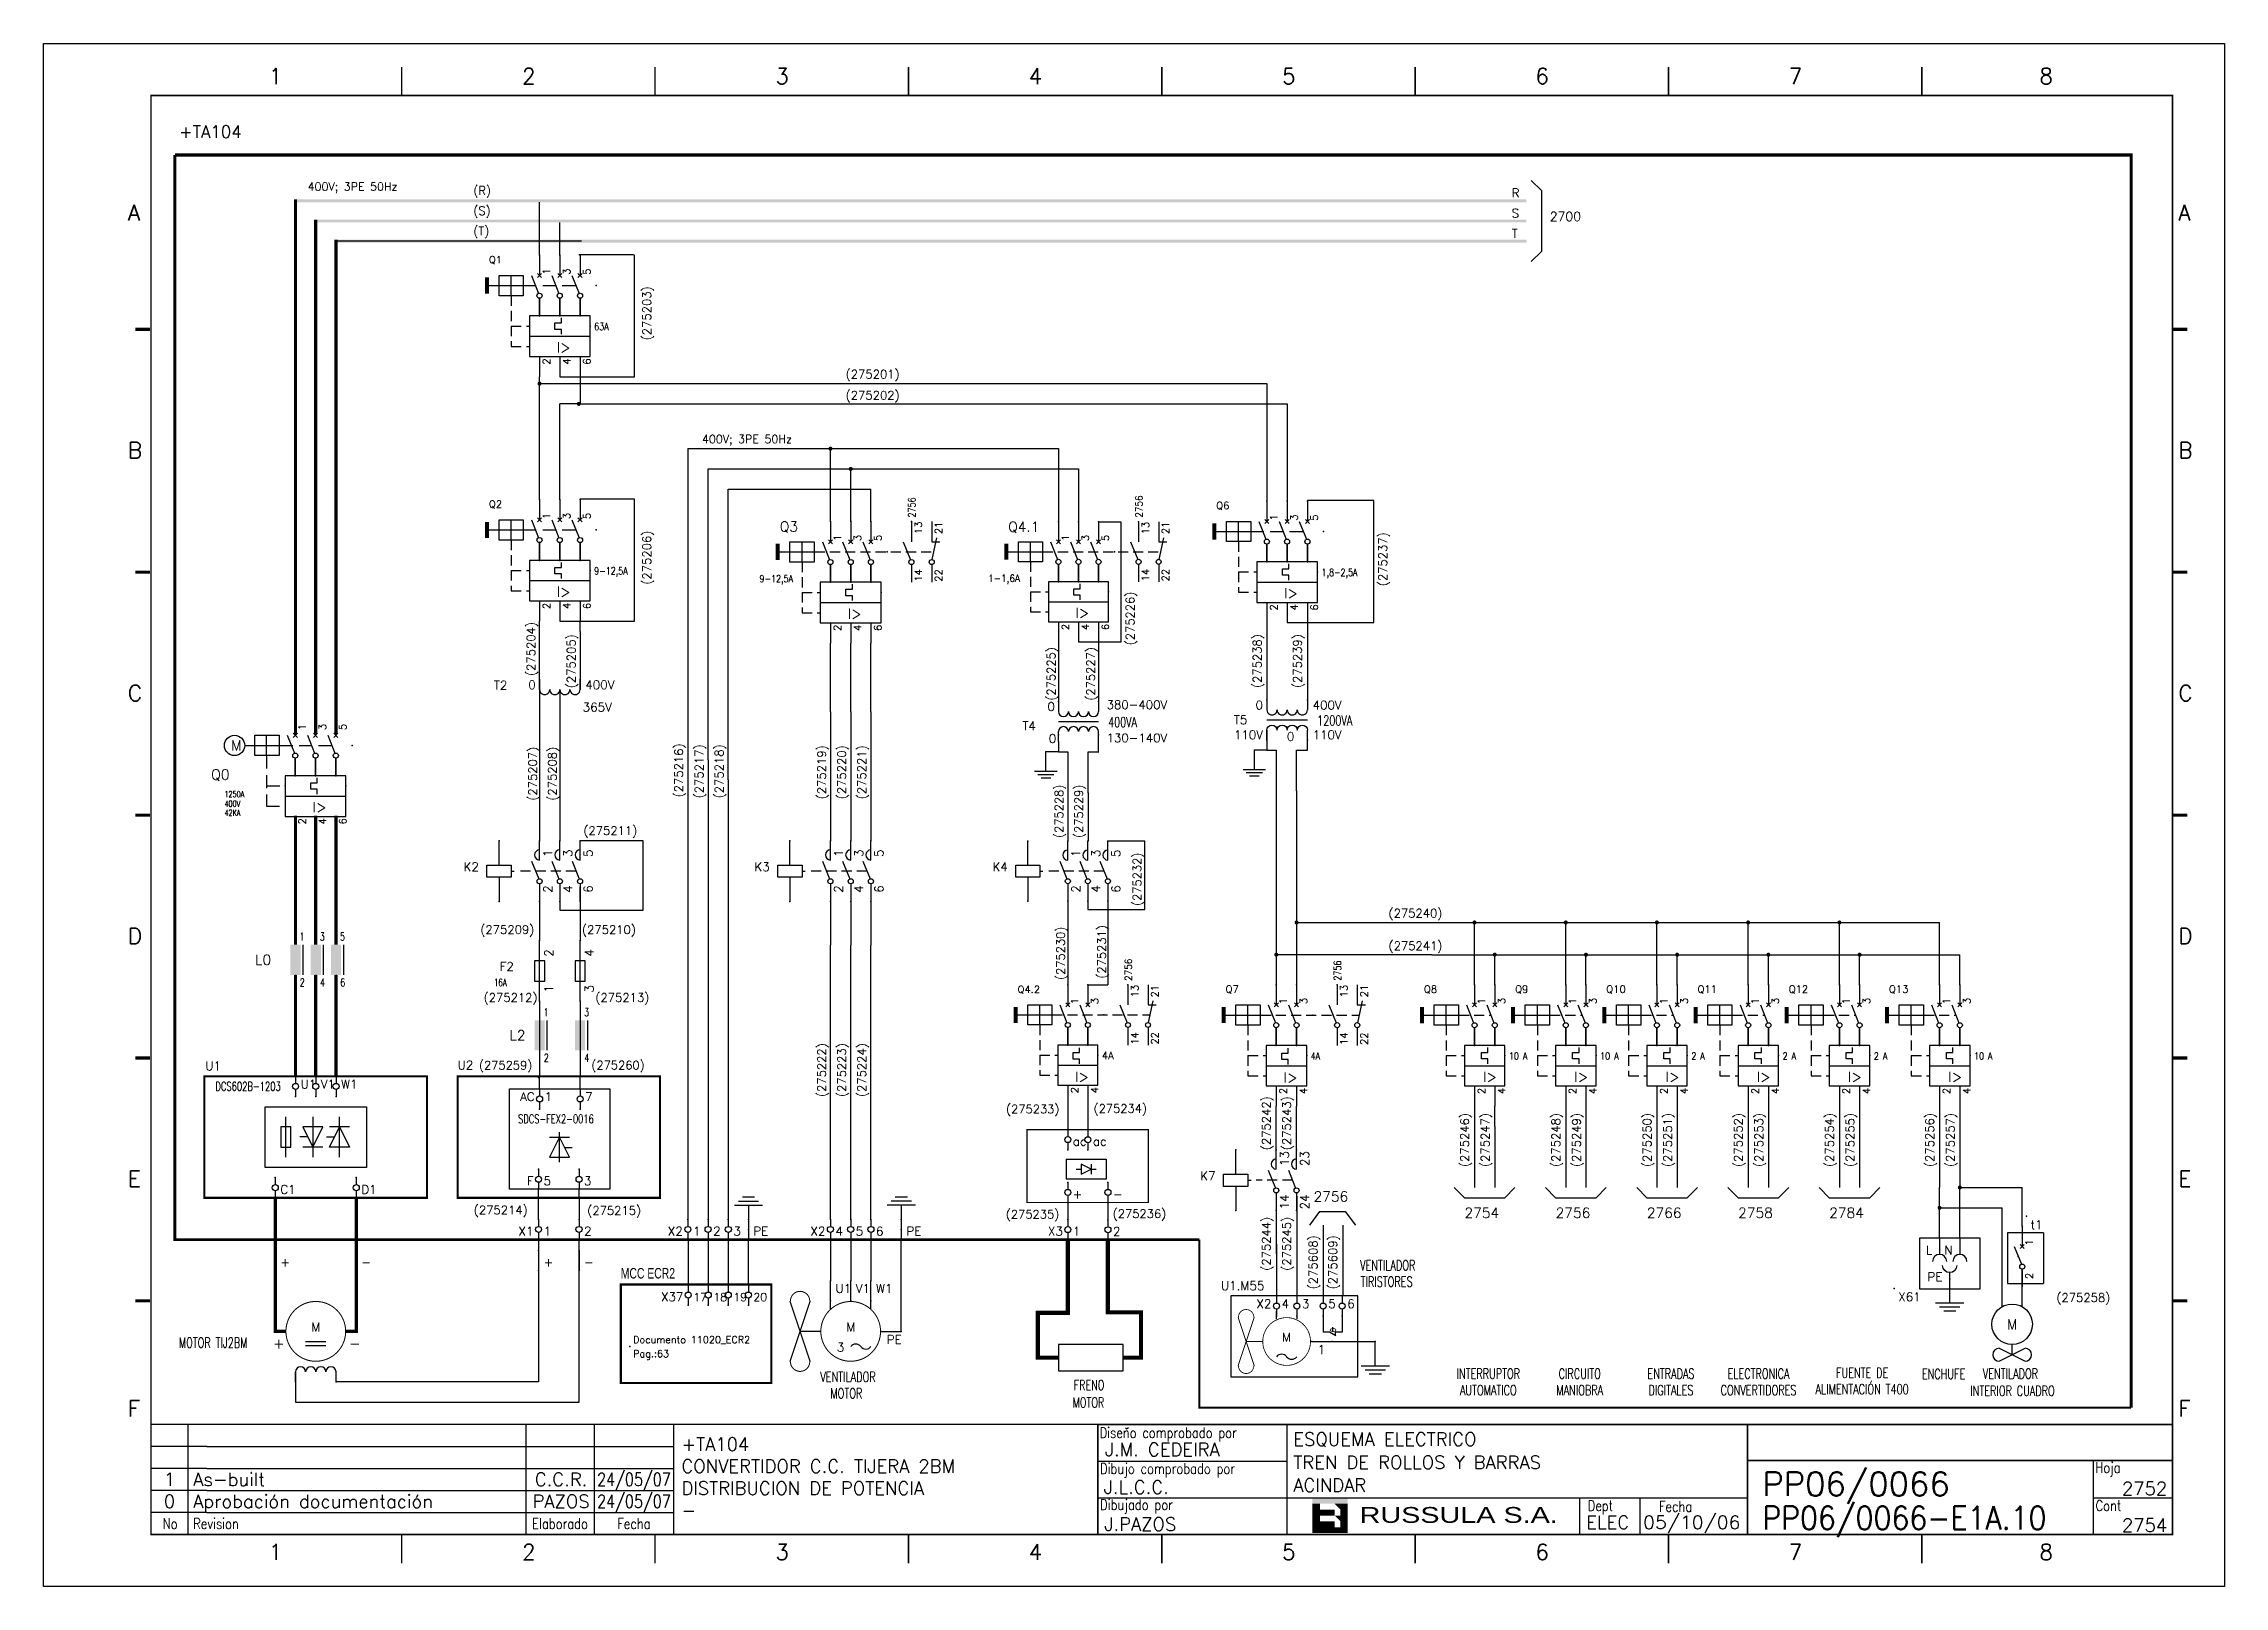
# Model space of a CAD drawing. Extents: x -25 to 1044, y -25744 to 292.
# Drawn here: x 366.4 to 786.4, y -14599.8 to -14302.8 of the extents above; entities that cross this region are included whole.
import ezdxf
from ezdxf.enums import TextEntityAlignment as Align

# ---------------------------------------------------------------- set-up
doc = ezdxf.new("R2010")
doc.units = 0
doc.header["$LTSCALE"] = 10
doc.header["$MEASUREMENT"] = 0
doc.linetypes.add('DASHDOT', pattern=[1, 0.5, -0.25, 0, -0.25])
doc.linetypes.add('HIDDEN', pattern=[0.375, 0.25, -0.125])
doc.layers.get('0').update_dxf_attribs({"linetype": 'CONTINUOUS'})
for name, color, linetype in [('$MKLNK', 7, 'HIDDEN'), ('1', 7, 'CONTINUOUS'), ('10', 5, 'CONTINUOUS'), ('102', 7, 'CONTINUOUS'), ('2', 7, 'CONTINUOUS'), ('25', 3, 'CONTINUOUS'), ('35', 2, 'CONTINUOUS'), ('4', 7, 'HIDDEN'), ('8', 1, 'CONTINUOUS'), ('9', 6, 'CONTINUOUS'), ('DIBUJO', 7, 'CONTINUOUS'), ('NODE', 7, 'CONTINUOUS')]:
    doc.layers.add(name, color=color, linetype=linetype)
doc.styles.add('ABBSTYLE', font='ROMANS.SHX', dxfattribs={"width": 0.8})
doc.styles.add('HELV', font='HELVBLD.SHX', dxfattribs={"width": 1.2})
doc.styles.add('HELVETICA', font='HELV.SHX')
doc.styles.add('LABEL', font='SIMPLEX', dxfattribs={"width": 0.8, "height": 4})
doc.styles.add('ROMANS', font='romans')
doc.styles.get("Standard").update_dxf_attribs({"font": 'simplex'})

msp = doc.modelspace()

# ---------------------------------------------------------------- texts
at = {"layer": '102'}
msp.add_text('I>', height=1.965, dxfattribs=at).set_placement((419.49, -14450.76), align=Align.CENTER)
at = {"layer": '2', "color": 6}
for s, height, p in [('+TA104', 2.34, (392.47, -14320.91)), ('(R)', 1.638, (449.11, -14331.89)), ('(S)', 1.638, (449.11, -14335.79)), ('R', 1.64, (649.13, -14332.35)), ('(T)', 1.638, (449.11, -14339.69)), ('T', 1.64, (649.13, -14340.15)), ('S', 1.64, (649.13, -14336.25)), ('2700', 1.755, (656.44, -14336.94)), ('(275201)', 1.638, (520.83, -14367.25)), ('(275202)', 1.638, (520.83, -14371.31)), ('365V', 1.685, (470.18, -14431.37)), ('(275211)', 1.638, (470.32, -14455.11)), ('(275209)', 1.638, (450.47, -14474.17)), ('(275210)', 1.638, (470.05, -14474.19)), ('(275240)', 1.638, (625.38, -14471.02)), ('(275241)', 1.638, (625.38, -14477.29)), ('(275212)', 1.638, (451.1, -14487.25)), ('(275213)', 1.638, (472.63, -14487.25)), ('(275259)', 1.622, (450.2, -14500.28)), ('(275260)', 1.622, (471.85, -14500.26)), ('U1', 1.685, (397.5, -14500.46)), ('U2', 1.685, (446.08, -14500.28)), ('(275233)', 1.622, (551.72, -14508.72)), ('(275234)', 1.622, (568.57, -14508.61)), ('(275214)', 1.638, (449.21, -14528.16)), ('(275215)', 1.638, (471.05, -14528.25)), ('(275235)', 1.622, (551.68, -14528.96)), ('(275236)', 1.622, (572.27, -14528.85)), ('U1.M55', 1.685, (593.11, -14542.75)), ('(275258)', 1.638, (754.01, -14545.01))]:
    msp.add_text(s, height=height, dxfattribs=at).set_placement(p)
at = {"layer": '2', "color": 7}
for s, height, p in [('400V; 3PE 50Hz', 1.5598, (417.21, -14331.09)), ('400V; 3PE 50Hz', 1.5598, (493.16, -14379.69)), ('M', 1.99, (402.47, -14438.88)), ('Q0', 1.987, (398.61, -14444.49))]:
    msp.add_text(s, height=height, dxfattribs=at).set_placement(p)
at = {"layer": '2', "color": 6}
for s, height, p in [('(275203)', 1.638, (483.35, -14359.9)), ('(275206)', 1.638, (483.35, -14406.95)), ('(275237)', 1.638, (625.09, -14407.24)), ('(275226)', 1.622, (576.43, -14418.6)), ('(275204)', 1.638, (461.04, -14424.53)), ('(275205)', 1.638, (468.79, -14426.89)), ('(275238)', 1.638, (600.91, -14426.86)), ('(275239)', 1.638, (608.66, -14426.86)), ('(275225)', 1.622, (561.22, -14429.27)), ('(275227)', 1.622, (568.84, -14429.27)), ('(275207)', 1.638, (461.37, -14448.55)), ('(275208)', 1.638, (465.16, -14448.55)), ('(275216)', 1.638, (489.49, -14447.9)), ('(275217)', 1.638, (493.43, -14448.08)), ('(275218)', 1.638, (497.29, -14448.08)), ('(275219)', 1.638, (517.03, -14448.26)), ('(275220)', 1.638, (520.89, -14448.26)), ('(275221)', 1.638, (524.75, -14448.26)), ('(275228)', 1.622, (562.72, -14455.72)), ('(275229)', 1.622, (566.54, -14455.72)), ('(275232)', 1.622, (577.77, -14468.82)), ('(275230)', 1.622, (563.03, -14483.06)), ('(275231)', 1.622, (570.95, -14482.79)), ('(275222)', 1.638, (517.03, -14505.6)), ('(275223)', 1.638, (520.89, -14505.6)), ('(275224)', 1.638, (524.75, -14505.6)), ('(275242)', 1.638, (602.66, -14515.82)), ('(275243)', 1.638, (606.58, -14515.82)), ('(275246)', 1.638, (640.86, -14519.06)), ('(275247)', 1.638, (644.82, -14519.06)), ('(275248)', 1.638, (658.43, -14519.06)), ('(275249)', 1.638, (662.39, -14519.06)), ('(275250)', 1.638, (676, -14519.06)), ('(275251)', 1.638, (679.96, -14519.06)), ('(275252)', 1.638, (693.56, -14519.06)), ('(275253)', 1.638, (697.53, -14519.06)), ('(275254)', 1.638, (711.13, -14519.06)), ('(275255)', 1.638, (715.09, -14519.06)), ('(275256)', 1.638, (730.44, -14519.06)), ('(275257)', 1.638, (734.4, -14519.06)), ('(275244)', 1.638, (602.66, -14539.04)), ('(275245)', 1.638, (606.58, -14539.04)), ('(275608)', 1.638, (611.68, -14542.6)), ('(275609)', 1.638, (615.46, -14542.6))]:
    msp.add_text(s, height=height, rotation=90, dxfattribs=at).set_placement(p)
at = {"layer": '2', "color": 7, "style": 'ROMANS', "width": 0.7}
for s, height, p in [('400VA', 1.93, (571.38, -14434.37)), ('1200VA', 1.95, (611.63, -14434.07)), ('1250A', 1.17, (401.19, -14447.86)), ('400V', 1.17, (401.19, -14449.7)), ('42KA', 1.17, (401.19, -14451.44)), ('1', 1.56, (415.66, -14475.48)), ('3', 1.56, (419.56, -14475.48)), ('5', 1.56, (423.46, -14475.48)), ('2', 1.56, (415.71, -14484.31)), ('4', 1.56, (419.61, -14484.31)), ('6', 1.56, (423.51, -14484.31)), ('16A', 1.404, (453.12, -14484.23)), ('1', 1.54, (462.67, -14490.03)), ('3', 1.54, (470.47, -14490.03)), ('2', 1.54, (462.72, -14498.78)), ('4', 1.54, (470.52, -14498.78)), ('VENTILADOR', 1.95, (619.91, -14538.95)), ('TIRISTORES', 1.95, (620.02, -14542.1)), ('VENTILADOR', 1.95, (515.95, -14560.44)), ('FRENO', 1.93, (564.76, -14562)), ('MOTOR', 1.95, (517.9, -14563.6)), ('MOTOR', 1.93, (564.55, -14565.35))]:
    msp.add_text(s, height=height, dxfattribs=at).set_placement(p)
at = {"layer": '2', "color": 7, "style": 'ROMANS'}
for s, height, p in [('L0', 1.95, (407.08, -14480.14)), ('L2', 1.93, (456.1, -14494.65)), ('2756', 1.95, (610.94, -14525.72)), ('2754', 1.95, (640, -14528.86)), ('2756', 1.95, (657.56, -14528.86)), ('2766', 1.95, (675.13, -14528.86)), ('2758', 1.95, (692.7, -14528.86)), ('2784', 1.95, (710.26, -14528.86)), ('+', 1.95, (410.57, -14553.97)), ('-', 1.95, (425.21, -14553.97))]:
    msp.add_text(s, height=height, dxfattribs=at).set_placement(p)
at = {"layer": '2', "color": 6, "style": 'ROMANS', "width": 0.7}
for s, height, p in [('DCS602B-1203', 1.6846, (399.45, -14504.36)), ('SDCS-FEX2-0016', 1.6679, (457.75, -14510.63))]:
    msp.add_text(s, height=height, dxfattribs=at).set_placement(p)
at = {"layer": '2', "style": 'HELV', "width": 0.68022}
msp.add_text('MCC ECR2', height=2.018, dxfattribs=at).set_placement((477.52, -14540.52), (487.97, -14540.52), align=Align.FIT)
at = {"layer": '2', "color": 7, "style": 'ROMANS'}
msp.add_text('M', height=1.95, dxfattribs=at).set_placement((745.49, -14549.34), align=Align.MIDDLE)
at = {"layer": '2', "color": 7, "style": 'ROMANS', "width": 0.7}
for s, height, p in [('MOTOR TIJ2BM', 1.9497, (399.02, -14553.85)), ('INTERRUPTOR', 1.9497, (644.61, -14559.82)), ('AUTOMATICO', 1.95, (644.61, -14562.98)), ('MANIOBRA', 1.95, (662.21, -14562.98)), ('CIRCUITO', 1.95, (662.21, -14559.82)), ('ENTRADAS', 1.95, (679.78, -14559.82)), ('DIGITALES', 1.95, (679.78, -14562.98)), ('CONVERTIDORES', 1.9497, (696.64, -14562.98)), ('ELECTRONICA', 1.9497, (696.64, -14559.82)), ('ALIMENTACIÓN T400', 1.9497, (716.6, -14562.8)), ('FUENTE DE', 1.95, (716.6, -14559.64)), ('ENCHUFE', 1.95, (732.29, -14559.88)), ('INTERIOR CUADRO', 1.9497, (745.56, -14563.11)), ('VENTILADOR', 1.95, (745.16, -14559.82))]:
    msp.add_text(s, height=height, dxfattribs=at).set_placement(p, align=Align.CENTER)
at = {"layer": '2'}
for s, p in [('3', (519.85, -14554.59)), ('M', (521.8, -14550.7)), ('M', (605.76, -14552.65))]:
    msp.add_text(s, height=1.68, dxfattribs=at).set_placement(p, align=Align.CENTER)
at = {"layer": '25', "style": 'ABBSTYLE', "width": 0.8}
msp.add_text('0', height=1.05, rotation=270, dxfattribs=at).set_placement((614.17, -14550.03))
at = {"layer": '8', "text_generation_flag": 4}
msp.add_attdef('0', text='a', height=1.68, dxfattribs=at).set_placement((607.24, -14435.34), align=Align.RIGHT)
at = {"layer": 'DIBUJO', "color": 1, "style": 'ROMANS'}
for s, p in [('1', (416.87, -14434.96)), ('3', (420.77, -14434.96)), ('5', (424.67, -14434.96)), ('2', (416.87, -14453.12)), ('4', (420.77, -14453.12)), ('6', (424.67, -14453.12)), ('1', (749.48, -14534.2)), ('2', (749.48, -14540.62))]:
    msp.add_text(s, height=1.4, rotation=90, dxfattribs=at).set_placement(p)

# ---------------------------------------------------------------- blocks, each defined once
blk = doc.blocks.new('NOD', base_point=(237.5, 170))
at = {"layer": 'NODE'}
blk.add_point((237.5, 170), dxfattribs=at)
blk = doc.blocks.new('$071501S')
at = {"layer": '2'}
for p, q in [((0, -6), (0, 0)), ((-3, -6), (3, -6)), ((-3, -9), (-3, -6)), ((3, -9), (-3, -9)), ((0, -9), (0, -15)), ((3, -6), (3, -9))]:
    blk.add_line(p, q, dxfattribs=at)
at = {"layer": '2', "rotation": 90}
for p in [(0, 0), (0, -15)]:
    blk.add_blockref('NOD', p, dxfattribs=at)
at = {"layer": '8'}
for tag, p in [('1A', (1, -3.325)), ('2A', (1, -13.325))]:
    blk.add_attdef(tag, p, '', height=2.15, dxfattribs=at)
at = {"layer": '9'}
blk.add_attdef('ID', text='', height=2.15, dxfattribs=at).set_placement((-5, -7.5), align=Align.RIGHT)
blk = doc.blocks.new('ACAD1F02')
at = {"layer": '2'}
for p, q in [((360, 150), (365, 150)), ((360, 149.03), (365, 149.03))]:
    blk.add_line(p, q, dxfattribs=at)
blk.add_lwpolyline([(355.12, 152.5, 0.25, 0.25, 1), (369.88, 152.5, 0.25, 0.25, 1)], format="xyseb", close=True, dxfattribs=at)
blk.add_text('M', height=2.15, dxfattribs=at).set_placement((362.5, 152.5), align=Align.CENTER)
blk = doc.blocks.new('$060303')
at = {"layer": '2'}
for p, q in [((0, 0), (2.5, 0)), ((0, -10), (2.5, -10))]:
    blk.add_line(p, q, dxfattribs=at)
for centre in [(2.5, -1.25), (2.5, -3.75), (2.5, -6.25), (2.5, -8.75)]:
    blk.add_arc(centre, 1.25, 270, 90, dxfattribs=at)
for p in [(0, 0), (0, -10)]:
    blk.add_blockref('NOD', p, dxfattribs=at)
at = {"layer": '8'}
for tag, p in [('1A', (1.5, -3.325)), ('2A', (1.5, -13.325))]:
    blk.add_attdef(tag, text='', height=2.15, dxfattribs=at).set_placement(p, align=Align.RIGHT)
at = {"layer": '9'}
blk.add_attdef('ID', text='', height=2.15, dxfattribs=at).set_placement((0, 1.175), align=Align.CENTER)
blk = doc.blocks.new('$$PLD12C')
for p, q in [((0, 2.5), (0, 0.75)), ((0, -0.75), (0, -2.5))]:
    blk.add_line(p, q)
at = {"layer": '2'}
blk.add_circle((0, 0), 0.75, dxfattribs=at)
for p in [(0, 2.5), (0, -2.5)]:
    blk.add_blockref('NOD', p, dxfattribs=at)
at = {"layer": '8'}
blk.add_attdef('*A', (1.25, -1.5), '', height=2.15, dxfattribs=at)
at = {"layer": '9'}
blk.add_attdef('ID', text='', height=2.15, dxfattribs=at).set_placement((-1.25, -1.5), align=Align.RIGHT)
blk = doc.blocks.new('$$PLD12')
blk.add_line((0, 2.5), (0, -2.5))
at = {"layer": '2'}
for p in [(0, 2.5), (0, -2.5)]:
    blk.add_blockref('NOD', p, dxfattribs=at)
at = {"layer": '8'}
blk.add_attdef('*A', (1.25, -1.5), '', height=2.15, dxfattribs=at)
at = {"layer": '9'}
blk.add_attdef('ID', text='', height=2.15, dxfattribs=at).set_placement((-1.25, -1.5), align=Align.RIGHT)
blk = doc.blocks.new('$$PLU21C')
for p, q in [((0, 2.5), (0, 0.75)), ((0, -0.75), (0, -2.5))]:
    blk.add_line(p, q)
at = {"layer": '2'}
blk.add_circle((0, 0), 0.75, dxfattribs=at)
for p in [(0, 2.5), (0, -2.5)]:
    blk.add_blockref('NOD', p, dxfattribs=at)
at = {"layer": '8'}
blk.add_attdef('*A', (1.25, -0.5), '', height=2.15, dxfattribs=at)
at = {"layer": '9'}
blk.add_attdef('ID', text='', height=2.15, dxfattribs=at).set_placement((-1.25, -0.5), align=Align.RIGHT)
blk = doc.blocks.new('$$PLU21')
blk.add_line((0, -2.5), (0, 2.5))
at = {"layer": '2'}
for p in [(0, 2.5), (0, -2.5)]:
    blk.add_blockref('NOD', p, dxfattribs=at)
at = {"layer": '8'}
blk.add_attdef('*A', (1.25, -0.5), '', height=2.15, dxfattribs=at)
at = {"layer": '9'}
blk.add_attdef('ID', text='', height=2.15, dxfattribs=at).set_placement((-1.25, -0.5), align=Align.RIGHT)
blk = doc.blocks.new('$71302MS')
at = {"layer": '$MKLNK'}
blk.add_line((9, -7.5), (-5, -7.5), dxfattribs=at)
for p, q in [((0, -4.75), (0, 0)), ((5, -4.75), (5, 0)), ((10, -4.75), (10, 0)), ((0, -10.62), (0, -15)), ((5, -10.62), (5, -15)), ((10, -10.62), (10, -15))]:
    blk.add_line(p, q)
at = {"layer": '102'}
for p, q in [((-2, -5), (-0.23, -9.42)), ((3, -5), (4.77, -9.42)), ((8, -5), (9.77, -9.42))]:
    blk.add_line(p, q, dxfattribs=at)
for centre in [(0, -10), (5, -10), (10, -10)]:
    blk.add_circle(centre, 0.625, dxfattribs=at)
for centre in [(0, -3.5), (5, -3.5), (10, -3.5)]:
    blk.add_arc(centre, 1.25, 90, 270, dxfattribs=at)
at = {"layer": '2'}
for p in [(0, 0), (5, 0), (10, 0), (0, -15), (5, -15), (10, -15)]:
    blk.add_blockref('NOD', p, dxfattribs=at)
at = {"layer": '8', "flags": 8}
for tag, p in [('1A', (3.07, -4)), ('3A', (8.07, -4)), ('5A', (13.07, -4))]:
    blk.add_attdef(tag, p, '', height=2.15, rotation=90, dxfattribs=at)
for tag, p in [('2A', (3.07, -11)), ('4A', (8.07, -11)), ('6A', (13.07, -11))]:
    blk.add_attdef(tag, text='', height=2.15, rotation=90, dxfattribs=at).set_placement(p, align=Align.RIGHT)
at = {"layer": '9'}
blk.add_attdef('ID', text='', height=2.15, rotation=90, dxfattribs=at).set_placement((-7.25, -7.5), align=Align.CENTER)
blk = doc.blocks.new('$072101S')
at = {"layer": '2'}
for p, q in [((0, 0), (0, 15)), ((1.25, 10), (-1.25, 10)), ((-1.25, 10), (-1.25, 5)), ((1.25, 5), (1.25, 10)), ((-1.25, 5), (1.25, 5))]:
    blk.add_line(p, q, dxfattribs=at)
for p in [(0, 15), (0, 0)]:
    blk.add_blockref('NOD', p, dxfattribs=at)
at = {"layer": '8'}
blk.add_attdef('2A', (3.325, 11), '', height=2.15, rotation=90, dxfattribs=at)
blk.add_attdef('ID', text='', height=2.15, rotation=90, dxfattribs=at).set_placement((-2.25, 7.5), align=Align.CENTER)
blk.add_attdef('1A', text='', height=2.15, rotation=90, dxfattribs=at).set_placement((3.325, 4), align=Align.RIGHT)
blk = doc.blocks.new('$021501')
at = {"layer": '2'}
for p, q in [((0, -6), (0, 0)), ((-3.5, -6), (3.5, -6)), ((-2.5, -7), (2.5, -7)), ((-1.5, -8), (1.5, -8))]:
    blk.add_line(p, q, dxfattribs=at)
blk.add_blockref('NOD', (0, 0), dxfattribs=at)
blk = doc.blocks.new('KK')
for p, q in [((170.54, 197.03), (170.54, 201.39)), ((175.54, 197.03), (175.54, 201.39)), ((180.54, 197.03), (180.54, 201.41)), ((170.54, 187.03), (170.54, 182.03)), ((175.54, 187.03), (175.54, 182.03)), ((180.54, 187.03), (180.54, 182.03))]:
    blk.add_line(p, q)
for p in [(168.04, 194.53), (183.04, 194.53)]:
    blk.add_point(p)
at = {"layer": '102'}
for p, q in [((170.54, 212.03), (170.54, 207.03)), ((175.54, 212.03), (175.54, 207.03)), ((180.54, 212.03), (180.54, 207.03)), ((168.54, 207.03), (170.31, 202.61)), ((173.54, 207.03), (175.31, 202.61)), ((178.54, 207.03), (180.31, 202.61)), ((170.54, 201.4), (170.54, 197.03)), ((175.54, 201.4), (175.54, 197.03)), ((180.54, 201.4), (180.54, 197.03)), ((183.04, 197.03), (168.04, 197.03)), ((168.04, 197.03), (168.04, 192.03)), ((174.36, 195.31), (175.96, 195.31)), ((174.36, 193.71), (174.36, 195.31)), ((175.96, 195.31), (175.96, 196.53)), ((183.04, 192.03), (183.04, 197.03)), ((168.04, 192.03), (183.04, 192.03)), ((168.04, 192.03), (168.04, 187.03)), ((175.96, 193.71), (174.36, 193.71)), ((175.96, 192.53), (175.96, 193.71)), ((183.04, 187.03), (183.04, 192.03)), ((168.04, 187.03), (183.04, 187.03))]:
    blk.add_line(p, q, dxfattribs=at)
for centre in [(170.54, 202.03), (175.54, 202.03), (180.54, 202.03)]:
    blk.add_circle(centre, 0.625, dxfattribs=at)
for p in [(169.54, 204.53), (174.54, 204.53), (179.54, 204.53), (184.54, 204.53)]:
    blk.add_point(p, dxfattribs=at)
at = {"layer": '2', "linetype": 'HIDDEN'}
for p, q in [((163.54, 202.03), (163.54, 189.53)), ((163.54, 194.53), (168.04, 194.53)), ((163.54, 189.53), (168.04, 189.53))]:
    blk.add_line(p, q, dxfattribs=at)
at = {"layer": '2'}
blk.add_trace([(158.04, 206.53), (157.04, 206.53), (158.04, 202.53), (157.04, 202.53)], dxfattribs=at)
at = {"layer": 'DIBUJO'}
for p, q in [((160.54, 202.03), (160.54, 207.03)), ((160.54, 207.03), (166.54, 207.03)), ((163.54, 202.03), (163.54, 207.03)), ((166.54, 207.03), (166.54, 202.03)), ((171.04, 207.53), (170.04, 206.53)), ((170.04, 207.53), (171.04, 206.53)), ((175.04, 207.53), (176.04, 206.53)), ((176.04, 207.53), (175.04, 206.53)), ((180.04, 207.53), (181.04, 206.53)), ((181.04, 207.53), (180.04, 206.53)), ((158.04, 204.53), (166.54, 204.53)), ((166.54, 202.03), (160.54, 202.03))]:
    blk.add_line(p, q, dxfattribs=at)
at = {"layer": '2'}
for p in [(170.54, 212.03), (175.54, 212.03), (180.54, 212.03), (170.54, 197.03), (175.54, 197.03), (180.54, 197.03)]:
    blk.add_blockref('NOD', p, dxfattribs=at)
at = {"layer": '102'}
blk.add_text('I>', height=2.52, dxfattribs=at).set_placement((176.51, 188.04), align=Align.CENTER)
at = {"layer": 'DIBUJO', "color": 1, "style": 'ROMANS'}
for s, p in [('1', (173.15, 207.2)), ('3', (178.15, 207.2)), ('5', (183.15, 207.2)), ('2', (173.15, 185.01)), ('4', (178.15, 185.01)), ('6', (183.15, 185.01))]:
    blk.add_text(s, height=1.8, rotation=90, dxfattribs=at).set_placement(p)
at = {"layer": 'DIBUJO', "color": 6, "style": 'ROMANS'}
blk.add_attdef('REFERENCIA', (158.04, 210.03), '', height=1.8, dxfattribs=at)
at = {"layer": 'DIBUJO', "color": 6, "style": 'ROMANS', "width": 0.8}
blk.add_attdef('REGULACION', (184.04, 193.53), '', height=1.8, dxfattribs=at)
blk = doc.blocks.new('T2')
for p, q in [((152.83, 172.88), (152.83, 177.24)), ((157.83, 172.88), (157.83, 177.24)), ((152.83, 162.88), (152.83, 157.88)), ((157.83, 162.88), (157.83, 157.88))]:
    blk.add_line(p, q)
for p in [(150.33, 170.38), (160.33, 170.38)]:
    blk.add_point(p)
at = {"layer": '102'}
for p, q in [((152.83, 187.88), (152.83, 182.88)), ((157.83, 187.88), (157.83, 182.88)), ((167.83, 187.88), (167.83, 182.88)), ((172.83, 187.88), (172.83, 182.88)), ((172.96, 178.49), (174.08, 183.88)), ((150.83, 182.88), (152.6, 178.46)), ((155.83, 182.88), (157.6, 178.46)), ((165.83, 182.88), (167.6, 178.46)), ((172.83, 182.88), (174.83, 182.88)), ((160.33, 172.88), (150.33, 172.88)), ((150.33, 172.88), (150.33, 167.88)), ((152.83, 177.25), (152.83, 172.88)), ((157.83, 177.25), (157.83, 172.88)), ((160.33, 167.88), (160.33, 172.88)), ((167.83, 177.25), (167.83, 172.88)), ((172.83, 177.25), (172.83, 172.88)), ((150.33, 167.88), (160.33, 167.88)), ((150.33, 167.88), (150.33, 162.88)), ((154.18, 170.99), (155.78, 170.99)), ((154.18, 169.39), (154.18, 170.99)), ((155.78, 169.39), (154.18, 169.39)), ((155.78, 170.99), (155.78, 172.21)), ((155.78, 168.21), (155.78, 169.39)), ((160.33, 162.88), (160.33, 167.88)), ((150.33, 162.88), (160.33, 162.88))]:
    blk.add_line(p, q, dxfattribs=at)
for centre in [(152.83, 177.88), (157.83, 177.88), (167.83, 177.88), (172.83, 177.88)]:
    blk.add_circle(centre, 0.625, dxfattribs=at)
for p in [(151.83, 180.38), (156.83, 180.38), (161.83, 180.38), (161.83, 180.38), (166.83, 180.38)]:
    blk.add_point(p, dxfattribs=at)
at = {"layer": '2', "linetype": 'HIDDEN'}
for p, q in [((145.83, 177.88), (145.83, 165.38)), ((148.96, 180.38), (173.29, 180.38)), ((145.83, 170.38), (150.33, 170.38)), ((145.83, 165.38), (150.33, 165.38))]:
    blk.add_line(p, q, dxfattribs=at)
at = {"layer": '2'}
blk.add_trace([(140.33, 182.38), (139.33, 182.38), (140.33, 178.38), (139.33, 178.38)], dxfattribs=at)
at = {"layer": 'DIBUJO'}
for p, q in [((153.33, 183.38), (152.33, 182.38)), ((152.33, 183.38), (153.33, 182.38)), ((157.33, 183.38), (158.33, 182.38)), ((158.33, 183.38), (157.33, 182.38)), ((140.33, 180.38), (148.83, 180.38)), ((142.83, 177.88), (142.83, 182.88)), ((142.83, 182.88), (148.83, 182.88)), ((148.83, 177.88), (142.83, 177.88)), ((145.83, 177.88), (145.83, 182.88)), ((148.83, 182.88), (148.83, 177.88))]:
    blk.add_line(p, q, dxfattribs=at)
at = {"layer": '2'}
for p in [(152.83, 187.88), (157.83, 187.88), (167.83, 187.88), (152.83, 172.88), (157.83, 172.88)]:
    blk.add_blockref('NOD', p, dxfattribs=at)
at = {"layer": '102'}
blk.add_text('I>', height=2.52, dxfattribs=at).set_placement((156.33, 163.72), align=Align.CENTER)
at = {"layer": 'DIBUJO', "color": 1, "style": 'ROMANS'}
for s, p in [('1', (155.43, 183.05)), ('3', (160.43, 183.05)), ('13', (170.43, 184.76)), ('21', (175.43, 184.76)), ('14', (170.43, 173)), ('22', (175.43, 173)), ('2', (155.43, 160.86)), ('4', (160.43, 160.86))]:
    blk.add_text(s, height=1.8, rotation=90, dxfattribs=at).set_placement(p)
at = {"layer": 'DIBUJO', "color": 6, "style": 'ROMANS', "width": 0.8}
for p in [(168.83, 188.88), (173.83, 188.88)]:
    blk.add_attdef('PAGCAUXABIERTO1', p, '', height=1.8, rotation=90, dxfattribs=at)
at = {"layer": 'DIBUJO', "color": 6, "style": 'ROMANS'}
blk.add_attdef('REFERENCIA', (140.33, 185.88), '', height=1.8, dxfattribs=at)
at = {"layer": 'DIBUJO', "color": 6, "style": 'ROMANS', "width": 0.8}
blk.add_attdef('REGULACION', (161.33, 169.38), '', height=1.8, dxfattribs=at)
blk = doc.blocks.new('CC')
at = {"layer": '$MKLNK'}
blk.add_line((142.44, 173.8), (133.44, 173.8), dxfattribs=at)
for p, q in [((138.44, 176.55), (138.44, 181.3)), ((143.44, 176.55), (143.44, 181.3)), ((138.44, 170.67), (138.44, 166.3)), ((143.44, 170.67), (143.44, 166.3))]:
    blk.add_line(p, q)
at = {"layer": '102'}
for p, q in [((136.44, 176.3), (138.21, 171.88)), ((141.44, 176.3), (143.21, 171.88))]:
    blk.add_line(p, q, dxfattribs=at)
for centre in [(138.44, 171.3), (143.44, 171.3)]:
    blk.add_circle(centre, 0.625, dxfattribs=at)
for centre in [(138.44, 177.8), (143.44, 177.8)]:
    blk.add_arc(centre, 1.25, 90, 270, dxfattribs=at)
at = {"layer": '2'}
for p in [(138.44, 181.3), (143.44, 181.3), (138.44, 166.3), (143.44, 166.3)]:
    blk.add_blockref('NOD', p, dxfattribs=at)
at = {"layer": '8', "flags": 8}
for tag, p in [('1A', (141.52, 177.3)), ('3A', (146.52, 177.3))]:
    blk.add_attdef(tag, p, '', height=2.15, rotation=90, dxfattribs=at)
for tag, p in [('2A', (141.52, 170.3)), ('4A', (146.52, 170.3))]:
    blk.add_attdef(tag, text='', height=2.15, rotation=90, dxfattribs=at).set_placement(p, align=Align.RIGHT)
at = {"layer": '9'}
blk.add_attdef('ID', text='', height=2.15, rotation=90, dxfattribs=at).set_placement((131.19, 173.8), align=Align.CENTER)
blk = doc.blocks.new('T1')
for p, q in [((156.28, 167.9), (156.28, 172.26)), ((161.28, 167.9), (161.28, 172.26)), ((156.28, 157.9), (156.28, 152.9)), ((161.28, 157.9), (161.28, 152.9))]:
    blk.add_line(p, q)
for p in [(153.78, 165.4), (163.78, 165.4)]:
    blk.add_point(p)
at = {"layer": '102'}
for p, q in [((154.28, 177.9), (156.04, 173.48)), ((156.28, 182.9), (156.28, 177.9)), ((159.28, 177.9), (161.04, 173.48)), ((161.28, 182.9), (161.28, 177.9)), ((163.78, 167.9), (153.78, 167.9)), ((153.78, 167.9), (153.78, 162.9)), ((156.28, 172.28), (156.28, 167.9)), ((159.56, 166.18), (159.56, 167.4)), ((161.28, 172.28), (161.28, 167.9)), ((163.78, 162.9), (163.78, 167.9)), ((153.78, 162.9), (163.78, 162.9)), ((153.78, 162.9), (153.78, 157.9)), ((157.96, 166.18), (159.56, 166.18)), ((157.96, 164.58), (157.96, 166.18)), ((159.56, 164.58), (157.96, 164.58)), ((159.56, 163.4), (159.56, 164.58)), ((163.78, 157.9), (163.78, 162.9)), ((153.78, 157.9), (163.78, 157.9))]:
    blk.add_line(p, q, dxfattribs=at)
for centre in [(156.28, 172.9), (161.28, 172.9)]:
    blk.add_circle(centre, 0.625, dxfattribs=at)
for p in [(155.28, 175.4), (160.28, 175.4)]:
    blk.add_point(p, dxfattribs=at)
at = {"layer": '2', "linetype": 'HIDDEN'}
for p, q in [((149.28, 172.9), (149.28, 160.4)), ((152.41, 175.4), (160.28, 175.4)), ((149.28, 165.4), (153.78, 165.4)), ((149.28, 160.4), (153.78, 160.4))]:
    blk.add_line(p, q, dxfattribs=at)
at = {"layer": '2'}
blk.add_trace([(143.78, 177.4), (142.78, 177.4), (143.78, 173.4), (142.78, 173.4)], dxfattribs=at)
at = {"layer": 'DIBUJO'}
for p, q in [((146.28, 172.9), (146.28, 177.9)), ((146.28, 177.9), (152.28, 177.9)), ((149.28, 172.9), (149.28, 177.9)), ((152.28, 177.9), (152.28, 172.9)), ((156.78, 178.4), (155.78, 177.4)), ((155.78, 178.4), (156.78, 177.4)), ((160.78, 178.4), (161.78, 177.4)), ((161.78, 178.4), (160.78, 177.4)), ((143.78, 175.4), (152.28, 175.4)), ((152.28, 172.9), (146.28, 172.9))]:
    blk.add_line(p, q, dxfattribs=at)
at = {"layer": '2'}
for p in [(156.28, 182.9), (161.28, 182.9), (156.28, 167.9), (161.28, 167.9)]:
    blk.add_blockref('NOD', p, dxfattribs=at)
at = {"layer": '102'}
blk.add_text('I>', height=2.52, dxfattribs=at).set_placement((160.11, 158.91), align=Align.CENTER)
at = {"layer": 'DIBUJO', "color": 1, "style": 'ROMANS'}
for s, p in [('1', (158.88, 178.08)), ('3', (163.88, 178.08)), ('2', (158.88, 155.89)), ('4', (163.88, 155.89))]:
    blk.add_text(s, height=1.8, rotation=90, dxfattribs=at).set_placement(p)
at = {"layer": 'DIBUJO', "color": 6, "style": 'ROMANS'}
blk.add_attdef('REFERENCIA', (143.78, 180.9), '', height=1.8, dxfattribs=at)
at = {"layer": 'DIBUJO', "color": 6, "style": 'ROMANS', "width": 0.8}
blk.add_attdef('REGULACION', (164.78, 164.4), '', height=1.8, dxfattribs=at)
blk = doc.blocks.new('$PP313')
at = {"layer": '2'}
blk.add_blockref('NOD', (0, 0), dxfattribs=at)
at = {"layer": '8'}
blk.add_attdef('1A', (1, -3.325), '', height=2.15, dxfattribs=at)
at = {"layer": '9'}
blk.add_attdef('ID', (1, 1), '', height=2.15, dxfattribs=at)
blk = doc.blocks.new('$030301')
at = {"layer": '2'}
blk.add_line((0, 0), (4, 0), dxfattribs=at)
blk.add_arc((5.75, 0), 1.75, 90, 270, dxfattribs=at)
at = {"layer": '9'}
blk.add_blockref('NOD', (0, 0), dxfattribs=at)
at = {"layer": '8'}
blk.add_attdef('1A', text='', height=2.15, dxfattribs=at).set_placement((3, -3.325), align=Align.RIGHT)
at = {"layer": '9'}
blk.add_attdef('ID', text='', height=2.15, dxfattribs=at).set_placement((5, 2.5), align=Align.CENTER)
blk = doc.blocks.new('newcajec')
at = {"layer": '1'}
for p, q in [((179.4, 20.85), (0.13, 20.85)), ((7, 20.85), (7, 0)), ((71, 20.85), (71, 0)), ((84, 20.85), (84, 0.09)), ((99, 20.85), (99, 0)), ((215.2, 20.8), (215.2, 0)), ((10.6, 16.64), (0, 16.64)), ((10.6, 16.64), (99, 16.64)), ((184.64, 20.18), (184.81, 20.01)), ((184.81, 20.01), (185.18, 20.25)), ((10.6, 12.48), (0, 12.48)), ((10.6, 12.48), (99, 12.48)), ((179.4, 13.87), (215.2, 13.87)), ((368, 14.06), (368, 0)), ((10.6, 8.32), (0, 8.32)), ((10.6, 8.32), (99, 8.32)), ((10.6, 4.16), (0, 4.16)), ((10.6, 4.16), (99, 4.16)), ((179.4, 6.93), (267.63, 6.93)), ((267.63, 6.93), (302.5, 6.93)), ((270.63, 6.91), (270.63, 0)), ((282.07, 6.93), (282.07, 0)), ((368, 6.93), (383, 6.93))]:
    blk.add_line(p, q, dxfattribs=at)
for points in [[(47.5, 272.5, 0.3, 0.3, 0), (47.5, 277.91, 0.3, 0.3, 0)], [(95.5, 272.5, 0.3, 0.3, 0), (95.5, 277.91, 0.3, 0.3, 0)], [(143.5, 272.5, 0.3, 0.3, 0), (143.5, 277.91, 0.3, 0.3, 0)], [(191.5, 272.5, 0.3, 0.3, 0), (191.5, 277.91, 0.3, 0.3, 0)], [(239.5, 272.5, 0.3, 0.3, 0), (239.5, 277.91, 0.3, 0.3, 0)], [(287.5, 272.5, 0.3, 0.3, 0), (287.5, 277.91, 0.3, 0.3, 0)], [(335.5, 272.5, 0.3, 0.3, 0), (335.5, 277.91, 0.3, 0.3, 0)], [(-2.99, 228.23, 0.6, 0.6, 0), (-0.18, 228.23, 0.6, 0.6, 0)], [(383.01, 228.23, 0.6, 0.6, 0), (385.82, 228.23, 0.6, 0.6, 0)], [(-2.99, 182.23, 0.6, 0.6, 0), (-0.18, 182.23, 0.6, 0.6, 0)], [(383.01, 182.23, 0.6, 0.6, 0), (385.82, 182.23, 0.6, 0.6, 0)], [(-2.99, 136.23, 0.6, 0.6, 0), (-0.18, 136.23, 0.6, 0.6, 0)], [(383.01, 136.23, 0.6, 0.6, 0), (385.82, 136.23, 0.6, 0.6, 0)], [(-2.99, 90.23, 0.6, 0.6, 0), (-0.18, 90.23, 0.6, 0.6, 0)], [(383.01, 90.23, 0.6, 0.6, 0), (385.82, 90.23, 0.6, 0.6, 0)], [(-2.99, 44.23, 0.6, 0.6, 0), (-0.18, 44.23, 0.6, 0.6, 0)], [(383.01, 44.23, 0.6, 0.6, 0), (385.82, 44.23, 0.6, 0.6, 0)], [(383, 20.8, 0.3, 0.3, 0), (179.4, 20.8, 0.3, 0.3, 0), (179.4, 0, 0.3, 0.3, 0)], [(302.5, 20.8, 0.3, 0.3, 0), (302.5, 0, 0.3, 0.3, 0)], [(302.5, 14, 0.3, 0.3, 0), (383, 14, 0.3, 0.3, 0)], [(47.5, -5.5, 0.3, 0.3, 0), (47.5, -0.09, 0.3, 0.3, 0)], [(95.5, -5.5, 0.3, 0.3, 0), (95.5, -0.09, 0.3, 0.3, 0)], [(143.5, -5.5, 0.3, 0.3, 0), (143.5, -0.09, 0.3, 0.3, 0)], [(191.5, -5.5, 0.3, 0.3, 0), (191.5, -0.09, 0.3, 0.3, 0)], [(239.5, -5.5, 0.3, 0.3, 0), (239.5, -0.09, 0.3, 0.3, 0)], [(287.5, -5.5, 0.3, 0.3, 0), (287.5, -0.09, 0.3, 0.3, 0)], [(335.5, -5.5, 0.3, 0.3, 0), (335.5, -0.09, 0.3, 0.3, 0)]]:
    blk.add_lwpolyline(points, format="xyseb", dxfattribs=at)
at = {"layer": '1', "const_width": 0.3}
blk.add_lwpolyline([(0, 0), (0, 272.5), (383, 272.5), (383, 0)], close=True, dxfattribs=at)
at = {"layer": '2', "color": 14}
for p, q in [((221.42, 4.69), (221.42, 5.81)), ((221.42, 2.47), (221.42, 3.58))]:
    blk.add_line(p, q, dxfattribs=at)
for points in [[(220.05, 5.81), (220.05, 6.92), (226.74, 5.81), (226.74, 6.92)], [(221.42, 2.47), (220.05, 2.47), (221.42, 5.81), (220.05, 5.81)], [(221.42, 4.69), (224.25, 4.69), (221.42, 3.58), (224.25, 3.58)], [(224.25, 5.81), (225.37, 5.81), (225.37, 4.69)], [(225.37, 5.81), (226.74, 5.81), (225.37, 1.35), (226.74, 1.35)], [(224.25, 0.24), (224.25, 2.47), (220.05, 0.24), (220.05, 2.47)], [(224.25, 3.58), (225.37, 3.58), (225.37, 2.47)], [(226.74, 1.35), (226.74, 0.24), (224.25, 1.35), (224.25, 0.24)]]:
    blk.add_solid(points, dxfattribs=at)
at = {"layer": '1', "style": 'ROMANS'}
for s, p in [('1', (22.29, 274.68)), ('2', (70.29, 274.68)), ('3', (118.29, 274.68)), ('4', (166.29, 274.68)), ('5', (214.29, 274.68)), ('6', (262.29, 274.68)), ('7', (310.29, 274.68)), ('8', (357.79, 274.68)), ('A', (-4.37, 248.84)), ('A', (384.13, 248.84)), ('B', (-4.37, 203.84)), ('B', (384.13, 203.84)), ('C', (-4.37, 157.84)), ('C', (384.13, 157.84)), ('D', (-4.37, 111.84)), ('D', (384.13, 111.84)), ('E', (-4.37, 65.84)), ('E', (384.13, 65.84)), ('F', (-4.37, 22.34)), ('F', (384.13, 22.34)), ('1', (22.29, -4.82)), ('2', (70.29, -4.82)), ('3', (118.29, -4.82)), ('4', (166.29, -4.82)), ('5', (214.29, -4.82)), ('6', (262.29, -4.82)), ('7', (310.29, -4.82)), ('8', (357.79, -4.82))]:
    blk.add_text(s, height=3, dxfattribs=at).set_placement(p)
at = {"layer": '1', "style": 'LABEL', "width": 0.8}
for s, p in [('Diseno comprobado por', (179.73, 18.27)), ('Dibujo comprobado por', (179.81, 11.47)), ('Hoja', (368.38, 11.66)), ('Dibujado por', (179.83, 4.64)), ('Fecha', (285.71, 4.3)), ('Cont', (368.43, 4.46)), ('No', (2.23, 1.05)), ('Revision', (8, 1.05))]:
    blk.add_text(s, height=2, dxfattribs=at).set_placement(p)
for s, p in [('Dept', (274.61, 4.44)), ('Elaborado', (77.5, 1.05)), ('Fecha', (91.5, 1.05))]:
    blk.add_text(s, height=2, dxfattribs=at).set_placement(p, align=Align.CENTER)
at = {"layer": '10', "style": 'ROMANS'}
for tag, p in [('REV41', (3.5, 18.74)), ('REV43', (77.7, 18.74)), ('REV31', (3.5, 14.58)), ('REV33', (77.7, 14.58)), ('REV21', (3.5, 10.42)), ('REV23', (77.7, 10.42)), ('REV11', (3.5, 6.27)), ('REV13', (77.7, 6.27))]:
    blk.add_attdef(tag, text='', height=2.5, dxfattribs=at).set_placement(p, align=Align.MIDDLE)
for tag, p, height in [('REV42', (8, 17.49), 2.5), ('SHEETNAME1', (100.5, 15.83), 2.5), ('DESIGNCHECK', (180.74, 14.83), 2.5), ('DOCUMENTTYPE', (216.43, 16.8), 2.5), ('NOTA', (305.32, 15.8), 3), ('REV32', (8, 13.33), 2.5), ('SHEETNAME2', (100.5, 11.67), 2.5), ('OBJECT', (216.43, 12.4), 2.5), ('REV22', (8, 9.17), 2.5), ('SHEETNAME3', (100.5, 7.51), 2.5), ('DRAWINGCHECK', (180.53, 7.71), 2.5), ('CUSTOMER', (216.43, 8.08), 2.5), ('ORDER', (305.32, 7.3), 4.5), ('REV12', (8, 5.01), 2.5), ('SHEETNAME4', (100.5, 3.35), 2.5), ('DOCUMENT_ID', (305.32, 0.93), 4.4), ('USER', (180.63, 0.71), 2.5), ('DEPARTMENT', (271.93, 1.05), 2.5)]:
    blk.add_attdef(tag, p, '', height=height, dxfattribs=at)
for tag, width, p, p2 in [('REV44', 1.221199, (84.53, 17.49), (98.48, 17.49)), ('REV34', 1.221199, (84.53, 13.33), (98.48, 13.33)), ('REV24', 1.221199, (84.53, 9.17), (98.48, 9.17)), ('REV14', 1.221199, (84.53, 5.01), (98.48, 5.01)), ('CREATED2', 7.039915, (282.71, 1.05), (301.14, 1.05))]:
    blk.add_attdef(tag, text='', height=2.5, dxfattribs=dict(at, width=width)).set_placement(p, p2, align=Align.FIT)
for tag, p in [('SHEET', (382, 7.43)), ('NEXTSHEET', (382, 0.5))]:
    blk.add_attdef(tag, text='', height=2.5, dxfattribs=at).set_placement(p, align=Align.RIGHT)
at = {"layer": 'DIBUJO', "color": 14, "style": 'HELVETICA', "width": 1.3}
blk.add_text('RUSSULA S.A.', height=3, dxfattribs=at).set_placement((229, 2.19))
blk = doc.blocks.new('IATR1A1C')
for p, q in [((0, -7.5), (0, -3.14)), ((5, -7.5), (5, -3.14)), ((10, -7.5), (10, -3.12)), ((0, -17.5), (0, -22.5)), ((5, -17.5), (5, -22.5)), ((10, -17.5), (10, -22.5))]:
    blk.add_line(p, q)
for p in [(-2.5, -10), (12.5, -10)]:
    blk.add_point(p)
at = {"layer": '102'}
for p, q in [((0, 7.5), (0, 2.5)), ((5, 7.5), (5, 2.5)), ((10, 7.5), (10, 2.5)), ((20, 7.5), (20, 2.5)), ((25, 7.5), (25, 2.5)), ((-2, 2.5), (-0.23, -1.92)), ((3, 2.5), (4.77, -1.92)), ((8, 2.5), (9.77, -1.92)), ((18, 2.5), (19.77, -1.92)), ((25, 2.5), (27, 2.5)), ((25.13, -1.89), (26.25, 3.5)), ((0, -3.12), (0, -7.5)), ((5, -3.12), (5, -7.5)), ((10, -3.12), (10, -7.5)), ((20, -3.12), (20, -7.5)), ((25, -3.12), (25, -7.5)), ((12.5, -7.5), (-2.5, -7.5)), ((-2.5, -7.5), (-2.5, -12.5)), ((3.82, -9.22), (5.42, -9.22)), ((3.82, -10.82), (3.82, -9.22)), ((5.42, -9.22), (5.42, -8)), ((12.5, -12.5), (12.5, -7.5)), ((-2.5, -12.5), (12.5, -12.5)), ((-2.5, -12.5), (-2.5, -17.5)), ((5.42, -10.82), (3.82, -10.82)), ((5.42, -12), (5.42, -10.82)), ((12.5, -17.5), (12.5, -12.5)), ((-2.5, -17.5), (12.5, -17.5))]:
    blk.add_line(p, q, dxfattribs=at)
for centre in [(0, -2.5), (5, -2.5), (10, -2.5), (20, -2.5), (25, -2.5)]:
    blk.add_circle(centre, 0.625, dxfattribs=at)
for p in [(-1, 0), (4, 0), (9, 0), (14, 0), (19, 0)]:
    blk.add_point(p, dxfattribs=at)
at = {"layer": '2', "linetype": 'HIDDEN'}
for p, q in [((-3.86, 0), (25.46, 0)), ((-7, -2.5), (-7, -15)), ((-7, -10), (-2.5, -10)), ((-7, -15), (-2.5, -15))]:
    blk.add_line(p, q, dxfattribs=at)
at = {"layer": '2'}
blk.add_trace([(-12.5, 2), (-13.5, 2), (-12.5, -2), (-13.5, -2)], dxfattribs=at)
at = {"layer": 'DIBUJO'}
for p, q in [((-12.5, 0), (-4, 0)), ((-10, -2.5), (-10, 2.5)), ((-10, 2.5), (-4, 2.5)), ((-7, -2.5), (-7, 2.5)), ((-4, 2.5), (-4, -2.5)), ((0.5, 3), (-0.5, 2)), ((-0.5, 3), (0.5, 2)), ((4.5, 3), (5.5, 2)), ((5.5, 3), (4.5, 2)), ((9.5, 3), (10.5, 2)), ((10.5, 3), (9.5, 2)), ((-4, -2.5), (-10, -2.5))]:
    blk.add_line(p, q, dxfattribs=at)
at = {"layer": '2'}
for p in [(0, 7.5), (5, 7.5), (10, 7.5), (20, 7.5), (0, -7.5), (5, -7.5), (10, -7.5)]:
    blk.add_blockref('NOD', p, dxfattribs=at)
at = {"layer": '102'}
blk.add_text('I>', height=2.52, dxfattribs=at).set_placement((5.97, -16.49), align=Align.CENTER)
at = {"layer": 'DIBUJO', "color": 1, "style": 'ROMANS'}
for s, p in [('13', (22.61, 4.39)), ('21', (27.61, 4.39)), ('1', (2.61, 2.68)), ('3', (7.61, 2.68)), ('5', (12.61, 2.68)), ('14', (22.61, -7.37)), ('22', (27.61, -7.37)), ('2', (2.61, -19.52)), ('4', (7.61, -19.52)), ('6', (12.61, -19.52))]:
    blk.add_text(s, height=1.8, rotation=90, dxfattribs=at).set_placement(p)
at = {"layer": 'DIBUJO', "color": 6, "style": 'ROMANS', "width": 0.8}
for p in [(21, 8.5), (26, 8.5)]:
    blk.add_attdef('PAGCAUXABIERTO1', p, '', height=1.8, rotation=90, dxfattribs=at)
at = {"layer": 'DIBUJO', "color": 6, "style": 'ROMANS'}
blk.add_attdef('REFERENCIA', (-12.5, 5.5), '', height=1.8, dxfattribs=at)
at = {"layer": 'DIBUJO', "color": 6, "style": 'ROMANS', "width": 0.8}
blk.add_attdef('REGULACION', (13.5, -11), '', height=1.8, dxfattribs=at)
blk = doc.blocks.new('TRAFO')
at = {"layer": '2'}
for p, q in [((226.86, 189.08), (226.86, 186.58)), ((236.86, 189.08), (236.86, 186.58))]:
    blk.add_line(p, q, dxfattribs=at)
for centre in [(228.11, 186.58), (230.61, 186.58), (233.11, 186.58), (235.61, 186.58)]:
    blk.add_arc(centre, 1.25, 180, 0, dxfattribs=at)
at = {"layer": '2', "rotation": 270}
for p in [(226.86, 189.08), (236.86, 189.08)]:
    blk.add_blockref('NOD', p, dxfattribs=at)
at = {"layer": '8'}
for tag, p in [('2A', (225.98, 186.74)), ('380-400V', (253.99, 187.22))]:
    blk.add_attdef(tag, text='', height=2.15, dxfattribs=at).set_placement(p, align=Align.RIGHT)
at = {"layer": '9'}
blk.add_attdef('ID', text='', height=2.15, dxfattribs=at).set_placement((219.58, 181.92), align=Align.CENTER)
blk = doc.blocks.new('TRAFO1')
at = {"layer": '2'}
for p, q in [((0, 0), (0, 2.5)), ((10, 0), (10, 2.5))]:
    blk.add_line(p, q, dxfattribs=at)
for centre in [(1.25, 2.5), (3.75, 2.5), (6.25, 2.5), (8.75, 2.5)]:
    blk.add_arc(centre, 1.25, 0, 180, dxfattribs=at)
for p, rotation in [((0.01, 1.71), 90), ((10.01, 1.71), 270)]:
    blk.add_blockref('NOD', p, dxfattribs=dict(at, rotation=rotation))
at = {"layer": '8'}
for tag, p in [('2A', (-0.56, -0.27)), ('380-400V', (27.13, -0.16))]:
    blk.add_attdef(tag, text='', height=2.15, dxfattribs=at).set_placement(p, align=Align.RIGHT)

# ---------------------------------------------------------------- linework, layer by layer
for p, q in [((414.84, -14443.75), (414.84, -14440.35)), ((418.74, -14443.75), (418.74, -14440.35)), ((422.64, -14443.75), (422.64, -14440.34)), ((603.77, -14515.76), (603.77, -14507.36)), ((607.67, -14515.76), (607.67, -14507.36)), ((563.31, -14517.54), (571.03, -14517.54)), ((566.2, -14518.51), (566.2, -14520.44)), ((568.13, -14519.47), (566.2, -14518.51)), ((568.13, -14518.51), (568.13, -14520.44)), ((571.03, -14521.4), (563.31, -14521.4)), ((565.24, -14519.47), (566.2, -14519.47)), ((566.2, -14520.44), (568.13, -14519.47)), ((568.13, -14519.47), (569.1, -14519.47)), ((603.77, -14524.68), (603.77, -14531.49)), ((607.72, -14524.68), (607.72, -14531.49)), ((612.12, -14527.61), (610.15, -14530.26)), ((612.12, -14527.61), (617.01, -14527.61)), ((617.04, -14527.61), (619.01, -14530.26)), ((603.77, -14531.49), (603.81, -14531.61)), ((607.72, -14531.49), (607.72, -14531.61)), ((751.5, -14531.71), (744.58, -14531.71)), ((744.58, -14531.71), (744.58, -14541.46)), ((739.32, -14532.76), (727.62, -14532.76)), ((727.62, -14532.76), (727.62, -14542.51)), ((739.32, -14542.51), (739.32, -14532.76)), ((747.44, -14542.14), (747.44, -14538.74)), ((727.62, -14542.51), (739.32, -14542.51)), ((744.58, -14541.46), (751.5, -14541.46))]:
    msp.add_line(p, q)
for p in [(412.89, -14445.7), (424.59, -14445.7)]:
    msp.add_point(p)
at = {"layer": '102'}
for p, q in [((414.84, -14432.05), (414.84, -14435.95)), ((418.74, -14432.05), (418.74, -14435.95)), ((422.64, -14432.05), (422.64, -14435.95)), ((413.28, -14435.95), (414.66, -14439.4)), ((417.18, -14435.95), (418.56, -14439.4)), ((421.08, -14435.95), (422.46, -14439.4)), ((424.59, -14443.75), (412.89, -14443.75)), ((412.89, -14443.75), (412.89, -14447.65)), ((414.84, -14440.34), (414.84, -14443.75)), ((418.74, -14440.34), (418.74, -14443.75)), ((422.64, -14440.34), (422.64, -14443.75)), ((424.59, -14447.65), (424.59, -14443.75)), ((412.89, -14447.65), (424.59, -14447.65)), ((412.89, -14447.65), (412.89, -14451.55)), ((417.82, -14446.34), (417.82, -14445.09)), ((417.82, -14445.09), (419.07, -14445.09)), ((419.07, -14446.34), (417.82, -14446.34)), ((419.07, -14445.09), (419.07, -14444.14)), ((419.07, -14447.26), (419.07, -14446.34)), ((424.59, -14451.55), (424.59, -14447.65)), ((412.89, -14451.55), (424.59, -14451.55)), ((414.88, -14476.24), (414.88, -14472.34)), ((418.78, -14476.24), (418.78, -14472.34)), ((422.68, -14476.24), (422.68, -14472.34)), ((414.88, -14482.09), (414.88, -14485.99)), ((418.78, -14482.09), (418.78, -14485.99)), ((422.68, -14482.09), (422.68, -14485.99)), ((747.44, -14530.44), (747.44, -14534.34)), ((745.88, -14534.34), (747.26, -14537.79)), ((747.44, -14538.73), (747.44, -14542.14))]:
    msp.add_line(p, q, dxfattribs=at)
for centre in [(414.84, -14439.85), (418.74, -14439.85), (422.64, -14439.85), (747.44, -14538.24)]:
    msp.add_circle(centre, 0.487, dxfattribs=at)
for p in [(414.06, -14437.9), (417.96, -14437.9), (421.86, -14437.9), (425.76, -14437.9), (746.66, -14536.29)]:
    msp.add_point(p, dxfattribs=at)
for points in [[(415.86, -14476.24), (413.91, -14476.24), (415.86, -14482.09), (413.91, -14482.09)], [(419.76, -14476.24), (417.81, -14476.24), (419.76, -14482.09), (417.81, -14482.09)], [(423.66, -14476.24), (421.71, -14476.24), (423.66, -14482.09), (421.71, -14482.09)], [(462.86, -14490.79), (460.93, -14490.79), (462.86, -14496.58), (460.93, -14496.58)], [(470.66, -14490.79), (468.73, -14490.79), (470.66, -14496.58), (468.73, -14496.58)]]:
    msp.add_solid(points, dxfattribs=at)
at = {"layer": '2', "color": 7}
for p, q in [((652.87, -14329.14), (654.82, -14331.09)), ((654.82, -14331.09), (654.82, -14342.79)), ((469.95, -14340.8), (423.04, -14340.8)), ((654.82, -14342.79), (652.87, -14344.74)), ((479.95, -14343.43), (469.45, -14343.43)), ((480.17, -14366.92), (480.17, -14343.43)), ((461.87, -14368.24), (461.87, -14366.92)), ((465.77, -14366.92), (480.17, -14366.92)), ((469.67, -14366.92), (469.67, -14372.14)), ((490.44, -14380.76), (517.9, -14380.76)), ((494.33, -14384.66), (521.8, -14384.66)), ((498.23, -14388.56), (525.7, -14388.56)), ((480.17, -14390.48), (469.67, -14390.48)), ((480.17, -14413.97), (480.17, -14390.48)), ((622.57, -14390.77), (609.76, -14390.77)), ((622.57, -14414.26), (622.57, -14390.77)), ((569.53, -14394.83), (573.85, -14394.83)), ((573.85, -14394.83), (573.85, -14417.99)), ((465.77, -14413.97), (480.17, -14413.97)), ((601.96, -14414.26), (601.96, -14422.88)), ((605.86, -14414.26), (622.57, -14414.26)), ((609.76, -14414.26), (609.76, -14422.88)), ((469.67, -14415.98), (469.69, -14426.85)), ((561.81, -14417.99), (561.81, -14429.45)), ((573.85, -14417.99), (565.67, -14417.99)), ((569.53, -14417.99), (569.53, -14429.45)), ((461.89, -14427.14), (461.89, -14425.19)), ((469.69, -14427.14), (469.69, -14425.19)), ((561.81, -14433.31), (569.53, -14433.31)), ((601.96, -14432.99), (609.76, -14432.99)), ((601.96, -14434.94), (601.96, -14438.8)), ((609.76, -14438.8), (609.76, -14434.94)), ((490.44, -14436.74), (490.44, -14529.13)), ((561.81, -14439.16), (559.39, -14439.16)), ((561.81, -14437.17), (561.81, -14439.16)), ((561.81, -14439.16), (563.62, -14439.16)), ((563.62, -14439.16), (563.62, -14446.87)), ((567.52, -14439.16), (569.61, -14439.16)), ((569.53, -14439.16), (569.53, -14437.17)), ((601.96, -14438.8), (599.54, -14438.8)), ((601.96, -14438.8), (603.77, -14438.8)), ((603.77, -14438.8), (603.77, -14446.52)), ((607.67, -14438.8), (609.76, -14438.8)), ((494.33, -14440.64), (494.33, -14529.13)), ((498.23, -14444.54), (498.23, -14529.13)), ((481.86, -14456.25), (469.69, -14456.25)), ((481.86, -14469.58), (481.86, -14456.25)), ((578.45, -14456.31), (571.34, -14456.31)), ((578.45, -14469.51), (578.45, -14456.31)), ((465.79, -14467.95), (465.79, -14469.58)), ((469.69, -14467.95), (469.69, -14465.12)), ((563.62, -14467.89), (563.62, -14480.98)), ((567.48, -14467.89), (567.48, -14469.51)), ((571.34, -14467.89), (571.34, -14484)), ((465.79, -14469.58), (481.86, -14469.58)), ((567.48, -14469.51), (578.45, -14469.51)), ((607.67, -14471.98), (712.21, -14471.98)), ((712.21, -14471.98), (731.52, -14471.98)), ((416.3, -14476.3), (416.3, -14482.09)), ((420.2, -14476.3), (420.2, -14482.09)), ((424.1, -14476.3), (424.1, -14482.09)), ((603.77, -14478.18), (603.77, -14483.96)), ((633.75, -14478.18), (603.77, -14478.18)), ((607.67, -14478.18), (607.67, -14483.96)), ((633.75, -14478.18), (735.42, -14478.18)), ((567.48, -14484), (571.34, -14484)), ((461.89, -14488.21), (461.89, -14499.29)), ((469.69, -14488.21), (469.69, -14499.21)), ((463.3, -14490.85), (463.3, -14496.59)), ((471.1, -14490.85), (471.1, -14496.59)), ((461.89, -14504.03), (461.89, -14501.59)), ((469.69, -14504.03), (469.69, -14501.76)), ((456.1, -14504.03), (475.41, -14504.03)), ((456.1, -14523.34), (456.1, -14504.03)), ((409.03, -14519.14), (409.03, -14507.44)), ((409.03, -14507.44), (428.53, -14507.44)), ((428.53, -14507.44), (428.53, -14519.14)), ((641.95, -14511.26), (641.95, -14523.01)), ((645.84, -14511.26), (645.84, -14523.01)), ((659.51, -14511.26), (659.51, -14523.01)), ((663.41, -14511.26), (663.41, -14523.01)), ((677.08, -14511.26), (677.08, -14523.01)), ((680.98, -14511.26), (680.98, -14523.01)), ((694.65, -14511.26), (694.65, -14523.01)), ((698.55, -14511.26), (698.55, -14523.01)), ((712.21, -14511.26), (712.21, -14523.01)), ((716.11, -14511.26), (716.11, -14523.01)), ((731.52, -14511.26), (731.52, -14523.01)), ((735.42, -14511.26), (735.42, -14523.01)), ((428.53, -14519.14), (409.03, -14519.14)), ((563.31, -14517.54), (563.31, -14521.4)), ((571.03, -14517.54), (571.03, -14521.4)), ((475.41, -14523.34), (456.1, -14523.34)), ((638.05, -14523.01), (640, -14524.96)), ((647.79, -14524.96), (649.74, -14523.01)), ((655.61, -14523.01), (657.56, -14524.96)), ((665.36, -14524.96), (667.31, -14523.01)), ((673.18, -14523.01), (675.13, -14524.96)), ((682.93, -14524.96), (684.88, -14523.01)), ((690.75, -14523.01), (692.7, -14524.96)), ((700.5, -14524.96), (702.45, -14523.01)), ((708.31, -14523.01), (710.26, -14524.96)), ((718.06, -14524.96), (720.01, -14523.01)), ((731.52, -14532.76), (731.52, -14523.01)), ((735.22, -14523.01), (747.44, -14523.01)), ((735.42, -14532.76), (735.42, -14523.01)), ((747.44, -14530.47), (747.44, -14523.01)), ((461.68, -14529.13), (461.68, -14524.83)), ((469.48, -14524.88), (469.48, -14529.28)), ((563.62, -14525.88), (563.62, -14529.16)), ((571.34, -14525.88), (571.34, -14530.56)), ((640, -14524.96), (647.79, -14524.96)), ((657.56, -14524.96), (665.36, -14524.96)), ((675.13, -14524.96), (682.93, -14524.96)), ((692.7, -14524.96), (700.5, -14524.96)), ((710.26, -14524.96), (718.06, -14524.96)), ((731.32, -14526.91), (743.55, -14526.91)), ((743.55, -14545.99), (743.55, -14526.91)), ((603.81, -14535.76), (603.81, -14531.61)), ((607.72, -14531.61), (607.73, -14535)), ((612.79, -14530.26), (612.79, -14543.88)), ((616.57, -14530.26), (616.57, -14543.88)), ((751.5, -14531.71), (751.5, -14541.46)), ((461.68, -14533.03), (461.68, -14560.44)), ((469.48, -14564.34), (469.48, -14533.03)), ((490.51, -14533), (490.51, -14541.78)), ((494.37, -14533), (494.37, -14541.78)), ((498.23, -14533), (498.23, -14541.78)), ((502.1, -14541.78), (502.1, -14533)), ((517.9, -14533.03), (517.9, -14540.95)), ((521.8, -14533.03), (521.8, -14540.95)), ((525.7, -14533.03), (525.7, -14540.95)), ((531.55, -14550.7), (531.55, -14533.03)), ((603.81, -14533.92), (603.81, -14543.88)), ((607.73, -14535), (607.73, -14543.88)), ((619.44, -14543.88), (595.04, -14543.88)), ((595.04, -14543.88), (595.04, -14559.48)), ((619.44, -14559.48), (619.44, -14543.88)), ((747.44, -14545.99), (747.44, -14541.2)), ((607.73, -14547.78), (607.73, -14548.29)), ((527.65, -14550.7), (531.55, -14550.7)), ((611.61, -14552.65), (619.44, -14552.65)), ((619.44, -14552.65), (622.84, -14552.65)), ((743, -14553.94), (747.99, -14556.44)), ((743, -14556.44), (747.99, -14553.94)), ((745.49, -14555.19), (745.49, -14553.24)), ((414.88, -14558.49), (414.88, -14564.34)), ((461.68, -14560.44), (422.68, -14560.44)), ((595.04, -14559.48), (619.44, -14559.48)), ((414.88, -14564.34), (469.48, -14564.34))]:
    msp.add_line(p, q, dxfattribs=at)
at = {"layer": '2'}
for p, q in [((461.87, -14343.52), (461.87, -14333.31)), ((465.77, -14343.52), (465.77, -14337.21)), ((461.65, -14368.24), (601.96, -14368.24)), ((461.87, -14390.57), (461.87, -14368.24)), ((465.77, -14390.57), (465.77, -14372.14)), ((469.65, -14372.14), (465.77, -14372.14)), ((469.45, -14372.14), (605.86, -14372.14)), ((601.96, -14368.24), (601.96, -14390.86)), ((605.86, -14372.14), (605.86, -14390.86)), ((490.44, -14380.76), (490.44, -14436.74)), ((517.9, -14380.76), (561.81, -14380.76)), ((517.9, -14394.79), (517.9, -14380.76)), ((561.81, -14380.76), (561.81, -14394.83)), ((494.33, -14440.64), (494.33, -14384.66)), ((521.8, -14394.79), (521.8, -14384.46)), ((521.8, -14384.66), (565.67, -14384.66)), ((565.67, -14384.66), (565.67, -14394.83)), ((498.23, -14444.54), (498.23, -14388.56)), ((525.7, -14394.79), (525.7, -14388.56)), ((461.89, -14425.19), (461.87, -14413.97)), ((469.67, -14415.98), (469.67, -14413.97)), ((517.9, -14431.44), (517.9, -14418.19)), ((521.8, -14431.44), (521.8, -14418.19)), ((525.7, -14431.44), (525.7, -14418.19)), ((601.96, -14422.88), (601.96, -14425.19)), ((601.96, -14425.19), (601.96, -14427.14)), ((609.76, -14422.88), (609.76, -14425.19)), ((609.76, -14425.19), (609.76, -14427.14)), ((461.89, -14427.14), (461.89, -14440.92)), ((465.79, -14427.14), (465.79, -14440.92)), ((601.96, -14427.14), (601.96, -14429.09)), ((609.76, -14427.14), (609.76, -14429.09)), ((517.9, -14431.44), (517.9, -14456.25)), ((521.8, -14431.44), (521.8, -14456.25)), ((525.7, -14431.44), (525.7, -14456.25)), ((567.52, -14446.99), (567.52, -14439.16)), ((607.67, -14446.64), (607.67, -14438.8)), ((461.89, -14440.92), (461.89, -14456.25)), ((465.79, -14440.92), (465.79, -14456.25)), ((563.62, -14446.87), (563.62, -14456.31)), ((567.52, -14446.99), (567.52, -14456.31)), ((603.77, -14446.52), (603.77, -14477.99)), ((607.67, -14446.64), (607.67, -14471.79)), ((456.43, -14462.1), (457.02, -14462.1)), ((512.44, -14462.1), (513.03, -14462.1)), ((558.21, -14462.1), (558.79, -14462.1)), ((461.89, -14467.95), (461.89, -14475.45)), ((469.69, -14467.95), (469.69, -14475.45)), ((517.9, -14467.95), (517.9, -14476.36)), ((521.8, -14467.95), (521.8, -14476.36)), ((525.7, -14467.95), (525.7, -14476.36)), ((607.67, -14471.98), (607.67, -14478.18)), ((641.95, -14483.96), (641.95, -14471.98)), ((659.51, -14483.96), (659.51, -14471.98)), ((677.08, -14483.96), (677.08, -14471.79)), ((694.65, -14483.96), (694.65, -14471.98)), ((712.21, -14483.96), (712.21, -14471.98)), ((731.52, -14483.96), (731.52, -14471.98)), ((517.9, -14529.13), (517.9, -14476.36)), ((521.8, -14529.13), (521.8, -14476.36)), ((525.7, -14529.13), (525.7, -14476.36)), ((563.62, -14480.98), (563.62, -14484)), ((645.84, -14483.96), (645.84, -14478.18)), ((663.41, -14483.96), (663.41, -14478.18)), ((680.98, -14483.96), (680.98, -14478.18)), ((698.55, -14483.96), (698.55, -14478.18)), ((716.11, -14483.96), (716.11, -14478.18)), ((735.42, -14483.96), (735.42, -14478.18)), ((461.89, -14487.15), (461.89, -14488.21)), ((469.69, -14487.15), (469.69, -14488.21)), ((461.89, -14499.29), (461.89, -14501.59)), ((469.69, -14499.21), (469.69, -14501.59)), ((475.41, -14504.03), (475.41, -14523.34)), ((413.02, -14517.19), (413.02, -14509.39)), ((418.21, -14509.39), (418.21, -14517.19)), ((423.35, -14517.19), (423.35, -14509.39)), ((563.62, -14507.16), (563.62, -14511.86)), ((567.48, -14507.16), (567.48, -14511.87)), ((641.95, -14507.36), (641.95, -14511.26)), ((645.84, -14511.26), (645.84, -14507.36)), ((659.51, -14507.36), (659.51, -14511.26)), ((663.41, -14507.36), (663.41, -14511.26)), ((677.08, -14507.36), (677.08, -14511.26)), ((680.98, -14507.36), (680.98, -14511.26)), ((694.65, -14507.36), (694.65, -14509.7)), ((694.65, -14509.7), (694.65, -14511.26)), ((698.55, -14507.36), (698.55, -14511.26)), ((712.21, -14507.36), (712.21, -14511.26)), ((716.11, -14507.36), (716.11, -14511.26)), ((731.52, -14507.36), (731.52, -14511.26)), ((735.42, -14507.36), (735.42, -14511.26)), ((412.04, -14511.34), (412.04, -14515.24)), ((413.99, -14511.34), (412.04, -14511.34)), ((413.99, -14515.24), (413.99, -14511.34)), ((417.17, -14513.25), (415.73, -14513.25)), ((416.26, -14511.34), (418.21, -14515.24)), ((420.16, -14511.34), (416.26, -14511.34)), ((418.21, -14515.24), (420.16, -14511.34)), ((422.31, -14513.33), (420.87, -14513.33)), ((421.4, -14515.24), (423.35, -14511.34)), ((425.3, -14511.34), (421.4, -14511.34)), ((423.35, -14511.34), (425.3, -14515.24)), ((463.78, -14513.32), (467.64, -14513.32)), ((465.71, -14513.32), (463.78, -14517.19)), ((465.71, -14518.15), (465.71, -14512.36)), ((467.64, -14517.19), (465.71, -14513.32)), ((412.04, -14515.24), (413.99, -14515.24)), ((420.16, -14515.24), (416.26, -14515.24)), ((425.3, -14515.24), (421.4, -14515.24)), ((463.78, -14517.19), (467.64, -14517.19)), ((466.74, -14515.3), (468.17, -14515.3)), ((461.68, -14524.99), (461.68, -14523.34)), ((469.48, -14524.99), (469.48, -14523.34)), ((598.31, -14521.61), (598.9, -14521.61)), ((517.9, -14546.34), (517.9, -14542.9)), ((521.8, -14544.85), (521.8, -14542.9)), ((525.7, -14546.34), (525.7, -14542.9)), ((603.81, -14548.29), (603.81, -14546.8)), ((574.27, -14553.22), (561.8, -14553.22)), ((561.8, -14553.22), (561.8, -14558.31)), ((574.27, -14558.31), (574.27, -14553.22)), ((561.8, -14558.31), (574.27, -14558.31))]:
    msp.add_line(p, q, dxfattribs=at)
at = {"layer": '2', "color": 7, "linetype": 'HIDDEN'}
for p, q in [((458.75, -14349.37), (468.89, -14349.37)), ((458.75, -14396.42), (468.89, -14396.42)), ((598.84, -14396.71), (608.98, -14396.71))]:
    msp.add_line(p, q, dxfattribs=at)
at = {"layer": '2', "linetype": 'HIDDEN'}
for p, q in [((411.83, -14437.9), (421.84, -14437.9)), ((409.29, -14439.85), (409.29, -14449.6)), ((409.35, -14445.7), (412.89, -14445.7)), ((409.29, -14449.6), (412.89, -14449.6))]:
    msp.add_line(p, q, dxfattribs=at)
at = {"layer": '2', "color": 3, "linetype": 'DASHDOT'}
for points, const_width in [([(391.65, -14324.23), (768.41, -14324.23), (768.41, -14565.39)], 0.601), ([(588.93, -14533.03), (391.65, -14533.03), (391.65, -14324.23)], 0.546)]:
    msp.add_lwpolyline(points, dxfattribs=dict(at, const_width=const_width))
at = {"layer": '2', "color": 7}
for points in [[(414.88, -14332.76, 0.624, 0.624, 0), (414.88, -14397.57, 0.624, 0.624, 0)], [(418.78, -14336.66, 0.624, 0.624, 0), (418.78, -14397.56, 0.624, 0.624, 0)], [(422.68, -14340.56, 0.624, 0.624, 0), (422.68, -14397.57, 0.624, 0.624, 0)], [(414.88, -14396.11, 0.624, 0.624, 0), (414.88, -14435.69, 0.624, 0.624, 0)], [(418.78, -14396.11, 0.624, 0.624, 0), (418.78, -14435.69, 0.624, 0.624, 0)], [(422.68, -14396.11, 0.624, 0.624, 0), (422.68, -14435.69, 0.624, 0.624, 0)], [(414.88, -14451.4, 0.624, 0.624, 0), (414.88, -14476.24, 0.624, 0.624, 0)], [(418.78, -14451.4, 0.624, 0.624, 0), (418.78, -14476.24, 0.624, 0.624, 0)], [(422.68, -14451.4, 0.624, 0.624, 0), (422.68, -14476.24, 0.624, 0.624, 0)], [(414.88, -14482.09, 0.624, 0.624, 0), (414.88, -14501.59, 0.624, 0.624, 0)], [(418.78, -14482.09, 0.624, 0.624, 0), (418.78, -14501.59, 0.624, 0.624, 0)], [(422.68, -14482.09, 0.624, 0.624, 0), (422.68, -14501.59, 0.624, 0.624, 0)], [(397.34, -14524.99, 0.39, 0.39, 0), (440.23, -14524.99, 0.39, 0.39, 0), (440.23, -14501.59, 0.39, 0.39, 0), (397.34, -14501.59, 0.39, 0.39, 0), (397.34, -14524.99, 0.39, 0.39, 0)], [(446.08, -14524.99, 0.39, 0.39, 0), (485.07, -14524.99, 0.39, 0.39, 0), (485.07, -14501.59, 0.39, 0.39, 0), (446.08, -14501.59, 0.39, 0.39, 0), (446.08, -14524.99, 0.39, 0.39, 0)], [(555.76, -14525.88, 0.234, 0.234, 0), (579.12, -14525.88, 0.234, 0.234, 0), (579.12, -14511.87, 0.234, 0.234, 0), (555.76, -14511.87, 0.234, 0.234, 0), (555.76, -14525.88, 0.234, 0.234, 0)], [(412.93, -14550.7, 0.624, 0.624, 0), (410.98, -14550.7, 0.624, 0.624, 0), (410.98, -14525.23, 0.624, 0.624, 0)]]:
    msp.add_lwpolyline(points, format="xyseb", dxfattribs=at)
at = {"layer": '2', "color": 7, "const_width": 0.39}
for points in [[(461.68, -14368.24, 1), (462.07, -14368.24, 1)], [(469.26, -14372.14, 1), (469.65, -14372.14, 1)], [(517.71, -14380.76, 1), (518.1, -14380.76, 1)], [(521.61, -14384.66, 1), (522, -14384.66, 1)], [(641.75, -14471.98, 1), (642.14, -14471.98, 1)], [(659.32, -14471.98, 1), (659.71, -14471.98, 1)], [(676.88, -14471.98, 1), (677.27, -14471.98, 1)], [(694.45, -14471.98, 1), (694.84, -14471.98, 1)], [(712.02, -14471.98, 1), (712.41, -14471.98, 1)], [(645.65, -14478.18, 1), (646.04, -14478.18, 1)], [(663.22, -14478.18, 1), (663.61, -14478.18, 1)], [(680.78, -14478.18, 1), (681.17, -14478.18, 1)], [(698.35, -14478.18, 1), (698.74, -14478.18, 1)], [(715.92, -14478.18, 1), (716.31, -14478.18, 1)]]:
    msp.add_lwpolyline(points, format="xyb", close=True, dxfattribs=at)
at = {"layer": '2', "color": 7}
for points in [[(607.48, -14471.98, 0.39, 0.39, 1), (607.87, -14471.98, 0.39, 0.39, 1)], [(603.58, -14478.18, 0.39, 0.39, 1), (603.97, -14478.18, 0.39, 0.39, 1)], [(735.22, -14523.01, 0.39, 0.39, 1), (735.61, -14523.01, 0.39, 0.39, 1)], [(731.32, -14526.91, 0.39, 0.39, 1), (731.71, -14526.91, 0.39, 0.39, 1)]]:
    msp.add_lwpolyline(points, format="xyseb", close=True, dxfattribs=at)
for points, const_width in [([(424.63, -14550.7), (426.58, -14550.7), (426.58, -14525.23)], 0.624), ([(558.23, -14547.13), (563.61, -14547.13), (563.62, -14533.03)], 0.815), ([(577.72, -14547.04), (571.33, -14547.04), (571.33, -14533.01)], 0.815), ([(561.8, -14555.77), (557.85, -14555.76), (557.85, -14546.72)], 0.815), ([(574.27, -14555.77), (577.72, -14555.77), (577.72, -14546.68)], 0.815)]:
    msp.add_lwpolyline(points, dxfattribs=dict(at, const_width=const_width))
at = {"layer": '2', "color": 3, "linetype": 'DASHDOT'}
for points in [[(768.41, -14565.39, 0.39, 0.39, 0), (588.93, -14565.39, 0.39, 0.39, 0), (588.93, -14533.03, 0.546, 0.546, 0)], [(477.55, -14541.69, 0.441, 0.441, 0), (506.52, -14541.69, 0.441, 0.441, 0), (506.52, -14560.64, 0.441, 0.441, 0), (477.55, -14560.64, 0.441, 0.441, 0), (477.55, -14541.69, 0.441, 0.441, 0)]]:
    msp.add_lwpolyline(points, format="xyseb", dxfattribs=at)
at = {"layer": '2'}
for points in [[(510.2, -14544.85, 0.195, 0.195, -0.414214), (512.05, -14542.99, 0.195, 0.195, -0.414214), (513.91, -14544.85, 0.195, 0.195, -1)], [(510.1, -14544.85, 0.234, 0.234, 0), (514, -14556.54, 0.234, 0.234, 0)], [(514, -14544.85, 0.234, 0.234, 0), (510.1, -14556.54, 0.234, 0.234, 0)], [(596.4, -14547.97, 0.187, 0.187, 0), (599.52, -14557.33, 0.187, 0.187, 0)], [(599.52, -14547.97, 0.187, 0.187, 0), (596.4, -14557.33, 0.187, 0.187, 0)], [(596.48, -14547.97, 0.156, 0.156, -0.414214), (597.96, -14546.49, 0.156, 0.156, -0.414214), (599.44, -14547.97, 0.156, 0.156, 0)], [(510.2, -14556.54, 0.195, 0.195, 0.414214), (512.05, -14558.4, 0.195, 0.195, 0.414214), (513.91, -14556.54, 0.195, 0.195, 1)], [(596.48, -14557.33, 0.156, 0.156, 0.414214), (597.96, -14558.81, 0.156, 0.156, 0.414214), (599.44, -14557.33, 0.156, 0.156, 0)]]:
    msp.add_lwpolyline(points, format="xyseb", dxfattribs=at)
for points in [[(516.05, -14550.7, 0.195, 0.195, 1), (527.55, -14550.7, 0.195, 0.195, 1)], [(601.16, -14552.65, 0.156, 0.156, 1), (610.36, -14552.65, 0.156, 0.156, 1)]]:
    msp.add_lwpolyline(points, format="xyseb", close=True, dxfattribs=at)
at = {"layer": '2', "linetype": 'HIDDEN'}
for points in [[(512.05, -14550.7, 0.234, 0.234, 0), (515.95, -14550.7, 0.234, 0.234, 0)], [(597.96, -14552.65, 0.187, 0.187, 0), (601.08, -14552.65, 0.187, 0.187, 0)]]:
    msp.add_lwpolyline(points, format="xyseb", dxfattribs=at)
at = {"layer": '2', "color": 7}
for centre, radius in [((403.14, -14437.9), 1.95), ((745.49, -14549.34), 3.9)]:
    msp.add_circle(centre, radius, dxfattribs=at)
at = {"layer": '2'}
for centre, start, end in [((522.78, -14554.35), 36.8699, 143.1301), ((524.73, -14552.89), 216.8699, 323.1301), ((604.79, -14556.31), 36.8699, 143.1301), ((606.74, -14554.85), 216.8699, 323.1301)]:
    msp.add_arc(centre, 1.22, start, end, dxfattribs=at)
at = {"layer": '2', "color": 7}
for centre, start, end in [((743, -14555.19), 90, 270), ((747.99, -14555.19), 270, 90)]:
    msp.add_arc(centre, 1.25, start, end, dxfattribs=at)
at = {"layer": '2'}
for points in [[(415.05, -14332.76), (415.05, -14333.31), (651.94, -14332.76), (651.94, -14333.31)], [(418.96, -14336.66), (418.96, -14337.21), (651.94, -14336.66), (651.94, -14337.21)], [(422.87, -14340.56), (422.87, -14341.11), (651.96, -14340.56), (651.96, -14341.11)]]:
    msp.add_trace(points, dxfattribs=at)
at = {"layer": '25'}
msp.add_line((614.62, -14549.89), (614.62, -14550.65), dxfattribs=at)
at = {"layer": '35', "color": 7}
for p, q in [((612.79, -14547.78), (612.79, -14550.87)), ((616.45, -14547.78), (616.45, -14550.87)), ((614.04, -14550.87), (612.79, -14550.87)), ((615.23, -14551.54), (614.04, -14550.87)), ((616.45, -14550.87), (615.08, -14550.87)), ((615.08, -14550.87), (615.08, -14551.56))]:
    msp.add_line(p, q, dxfattribs=at)
at = {"layer": 'DIBUJO'}
for p, q in [((405.09, -14437.9), (411.72, -14437.9)), ((407.04, -14435.95), (411.72, -14435.95)), ((407.04, -14439.85), (407.04, -14435.95)), ((409.29, -14439.85), (409.29, -14435.95)), ((411.72, -14435.95), (411.72, -14439.85)), ((414.45, -14435.56), (415.23, -14436.34)), ((415.23, -14435.56), (414.45, -14436.34)), ((419.13, -14435.56), (418.35, -14436.34)), ((418.35, -14435.56), (419.13, -14436.34)), ((423.03, -14435.56), (422.25, -14436.34)), ((422.25, -14435.56), (423.03, -14436.34)), ((411.72, -14439.85), (407.04, -14439.85)), ((747.05, -14533.95), (747.83, -14534.73)), ((747.83, -14533.95), (747.05, -14534.73))]:
    msp.add_line(p, q, dxfattribs=at)
msp.add_lwpolyline([(366.36, -14302.79), (786.36, -14302.79), (786.36, -14599.79), (366.36, -14599.79), (366.36, -14302.79)], dxfattribs=at)

# ---------------------------------------------------------------- block references
ref = msp.add_blockref('T2', (445.61, -14629.07), dxfattribs=dict(xscale=0.7721706498972143, yscale=0.7721706498972143, zscale=0.7721706498972143))
ref.add_attrib('REFERENCIA', 'Q4.2', (553.97, -14485.54), dxfattribs={"layer": 'DIBUJO', "color": 6, "height": 1.39, "style": 'ROMANS'})
ref.add_attrib('REGULACION', '4A', (570.18, -14498.28), dxfattribs={"layer": 'DIBUJO', "color": 6, "height": 1.39, "style": 'ROMANS'})
ref.add_attrib('PAGCAUXABIERTO1', '2756', (575.97, -14483.23), dxfattribs={"layer": 'DIBUJO', "color": 6, "height": 1.39, "rotation": 90, "style": 'ROMANS', "width": 0.9})
ref = msp.add_blockref('T2', (484.58, -14630.48), dxfattribs=dict(xscale=0.7798923563961865, yscale=0.7798923563961865, zscale=0.7798923563961865))
ref.add_attrib('REFERENCIA', 'Q7', (594.02, -14485.52), dxfattribs={"layer": 'DIBUJO', "color": 6, "height": 1.404, "style": 'ROMANS'})
ref.add_attrib('REGULACION', '4A', (610.4, -14498.39), dxfattribs={"layer": 'DIBUJO', "color": 6, "height": 1.404, "style": 'ROMANS', "width": 0.8})
ref.add_attrib('PAGCAUXABIERTO1', '2756', (616.25, -14483.18), dxfattribs={"layer": 'DIBUJO', "color": 6, "height": 1.404, "rotation": 90, "style": 'ROMANS', "width": 0.8})
at = {"xscale": 0.7798923563961865, "yscale": 0.7798923563961865, "zscale": 0.7798923563961865}
for name, p, values in [('T1', (520.07, -14626.6), {'REFERENCIA': 'Q8', 'REGULACION': '10 A'}), ('T1', (537.63, -14626.6), {'REFERENCIA': 'Q9', 'REGULACION': '10 A'}), ('T1', (555.2, -14626.6), {'REFERENCIA': 'Q10', 'REGULACION': '2 A'}), ('T1', (572.77, -14626.6), {'REFERENCIA': 'Q11', 'REGULACION': '2 A'}), ('T1', (590.33, -14626.6), {'REFERENCIA': 'Q12', 'REGULACION': '2 A'}), ('T1', (609.64, -14626.6), {'REFERENCIA': 'Q13', 'REGULACION': '10 A'}), ('CC', (495.8, -14657.15), {'1A': '13', '2A': '14', '3A': '23', '4A': '24'})]:
    msp.add_blockref(name, p, dxfattribs=at).add_auto_attribs(values)
ref = msp.add_blockref('$PP313', (748.25, -14528.55), dxfattribs=dict(xscale=-0.7798923563961865, yscale=0.7798923563961865, zscale=0.7798923563961865, rotation=180))
ref.add_attrib('ID', 't1', (749.03, -14531), dxfattribs={"layer": '9', "height": 1.677, "style": 'ROMANS'})
ref = msp.add_blockref('$030301', (731.52, -14532.76), dxfattribs=dict(xscale=0.7798923563961865, yscale=0.7798923563961865, zscale=0.7798923563961865, rotation=270))
ref.add_attrib('1A', 'L', dxfattribs={"layer": '8', "height": 1.68}).set_placement((730.11, -14535.91), align=Align.RIGHT)
ref = msp.add_blockref('$030301', (735.42, -14532.76), dxfattribs=dict(xscale=0.7798923563961865, yscale=0.7798923563961865, zscale=0.7798923563961865, rotation=270))
ref.add_attrib('1A', 'N', dxfattribs={"layer": '8', "height": 1.68}).set_placement((734.01, -14535.91), align=Align.RIGHT)
ref = msp.add_blockref('$030301', (733.47, -14542.51), dxfattribs=dict(xscale=-0.7798923563961865, yscale=0.7798923563961865, zscale=0.7798923563961865, rotation=270))
ref.add_attrib('1A', 'PE', dxfattribs={"layer": '8', "height": 1.677}).set_placement((732.06, -14541.04), align=Align.RIGHT)
at = {"xscale": -0.7798923563961865, "yscale": 0.7798923563961865, "zscale": 0.7798923563961865, "rotation": 270}
msp.add_blockref('$030301', (733.47, -14542.51), dxfattribs=at)
ref = msp.add_blockref('$$PLD12C', (502.1, -14543.71), dxfattribs=dict(xscale=0.7721706498972143, yscale=0.7721706498972143, zscale=0.7721706498972143))
ref.add_attrib('*A', '20', (503.06, -14544.87), dxfattribs={"layer": '8', "height": 1.544})
ref = msp.add_blockref('$PP313', (722.78, -14542.43), dxfattribs=dict(xscale=-0.7798923563961865, yscale=0.7798923563961865, zscale=0.7798923563961865, rotation=180))
ref.add_attrib('ID', 'X61', (723.56, -14544.89), dxfattribs={"layer": '9', "height": 1.677, "style": 'ROMANS'})
at = {"xscale": -0.7798923563961865, "yscale": 0.7798923563961865, "zscale": 0.7798923563961865}
msp.add_blockref('$021501', (733.47, -14540.56), dxfattribs=at)
at = {"layer": '2', "color": 7}
ref = msp.add_blockref('newcajec', (387.04, -14589.79), dxfattribs=dict(at, xscale=1.016513761467889, yscale=1.016513761467889, zscale=1.016513761467889))
ref.add_attrib('REV24', '24/05/07', dxfattribs={"layer": '10', "height": 2.541, "style": 'ROMANS', "width": 0.728168}).set_placement((472.96, -14580.46), (487.15, -14580.46), align=Align.FIT)
ref.add_attrib('SHEETNAME3', 'DISTRIBUCION DE POTENCIA', (489.2, -14582.16), dxfattribs={"layer": '10', "height": 2.5413, "style": 'ROMANS'})
ref.add_attrib('SHEETNAME2', 'CONVERTIDOR C.C. TIJERA 2BM', (489.2, -14577.93), dxfattribs={"layer": '10', "height": 2.5413, "style": 'ROMANS'})
ref.add_attrib('SHEETNAME1', '+TA104', (489.2, -14573.7), dxfattribs={"layer": '10', "height": 2.541, "style": 'ROMANS'})
ref.add_attrib('USER', 'J.PAZOS', (570.66, -14589.07), dxfattribs={"layer": '10', "height": 2.541, "style": 'ROMANS'})
ref.add_attrib('DRAWINGCHECK', 'J.L.C.C.', (570.55, -14581.95), dxfattribs={"layer": '10', "height": 2.541, "style": 'ROMANS'})
ref.add_attrib('DESIGNCHECK', 'J.M. CEDEIRA', (570.76, -14574.71), dxfattribs={"layer": '10', "height": 2.5413, "style": 'ROMANS'})
ref.add_attrib('REV22', 'As-built', (395.17, -14580.46), dxfattribs={"layer": '10', "height": 2.541, "style": 'ROMANS'})
ref.add_attrib('REV12', 'Aprobación documentación', (395.17, -14584.69), dxfattribs={"layer": '10', "height": 2.5413, "style": 'ROMANS'})
ref.add_attrib('REV21', '1', dxfattribs={"layer": '10', "height": 2.54, "style": 'ROMANS'}).set_placement((390.6, -14579.19), align=Align.MIDDLE)
ref.add_attrib('REV11', '0', dxfattribs={"layer": '10', "height": 2.54, "style": 'ROMANS'}).set_placement((390.6, -14583.42), align=Align.MIDDLE)
ref.add_attrib('SHEETNAME4', '-', (489.2, -14586.39), dxfattribs={"layer": '10', "height": 2.54, "style": 'ROMANS'})
ref.add_attrib('REV14', '24/05/07', dxfattribs={"layer": '10', "height": 2.541, "style": 'ROMANS', "width": 0.728168}).set_placement((472.96, -14584.69), (487.15, -14584.69), align=Align.FIT)
ref.add_attrib('REV23', 'C.C.R.', dxfattribs={"layer": '10', "height": 2.541, "style": 'ROMANS'}).set_placement((466.02, -14579.19), align=Align.MIDDLE)
ref.add_attrib('REV13', 'PAZOS', dxfattribs={"layer": '10', "height": 2.541, "style": 'ROMANS'}).set_placement((466.02, -14583.42), align=Align.MIDDLE)
ref.add_attrib('DOCUMENT_ID', 'PP06/0066-E1A.10', (697.4, -14588.84), dxfattribs={"layer": '10', "height": 4.4727, "style": 'ROMANS', "width": 0.9})
ref.add_attrib('ORDER', 'PP06/0066', (697.4, -14582.37), dxfattribs={"layer": '10', "height": 4.574, "style": 'ROMANS'})
ref.add_attrib('CUSTOMER', 'ACINDAR', (607.04, -14581.57), dxfattribs={"layer": '10', "height": 2.541, "style": 'ROMANS'})
ref.add_attrib('OBJECT', 'TREN DE ROLLOS Y BARRAS', (607.04, -14577.18), dxfattribs={"layer": '10', "height": 2.5413, "style": 'ROMANS'})
ref.add_attrib('DOCUMENTTYPE', 'ESQUEMA ELECTRICO', (607.04, -14572.71), dxfattribs={"layer": '10', "height": 2.5413, "style": 'ROMANS'})
ref.add_attrib('CREATED2', '05/10/06', dxfattribs={"layer": '10', "height": 2.541, "style": 'ROMANS', "width": 0.961976}).set_placement((674.41, -14588.73), (693.16, -14588.73), align=Align.FIT)
ref.add_attrib('DEPARTMENT', 'ELEC', (663.46, -14588.73), dxfattribs={"layer": '10', "height": 2.541, "style": 'ROMANS'})
ref.add_attrib('NEXTSHEET', '2754', dxfattribs={"layer": '10', "height": 2.541, "style": 'ROMANS'}).set_placement((775.35, -14589.28), align=Align.RIGHT)
ref.add_attrib('SHEET', '2752', dxfattribs={"layer": '10', "height": 2.541, "style": 'ROMANS'}).set_placement((775.35, -14582.23), align=Align.RIGHT)
for name, p, xscale, yscale, zscale, values in [('KK', (328.87, -14508.88), 0.7798923563961865, 0.7798923563961865, 0.7798923563961865, {'REFERENCIA': 'Q1', 'REGULACION': '63A'}), ('KK', (328.87, -14555.93), 0.7798923563961865, 0.7798923563961865, 0.7798923563961865, {'REFERENCIA': 'Q2', 'REGULACION': '9-12,5A'}), ('KK', (468.95, -14556.22), 0.7798923563961865, 0.7798923563961865, 0.7798923563961865, {'REFERENCIA': 'Q6', 'REGULACION': '1,8-2,5A'}), ('TRAFO', (386.63, -14575.45), 0.7721706498972143, 0.7721706498972143, 0.7721706498972143, {'2A': '0', '380-400V': '380-400V', 'ID': 'T4'}), ('TRAFO1', (561.81, -14437.17), 0.7721706498972143, 0.7721706498972143, 0.7721706498972143, {'380-400V': '130-140V', '2A': '0'}), ('$072101S', (469.69, -14487.15), 0.7798923563961865, 0.7798923563961865, 0.7798923563961865, {'1A': '3', '2A': '4'}), ('$$PLU21C', (414.88, -14503.54), 0.7798923563961865, 0.7798923563961865, 0.7798923563961865, {'*A': 'U1'}), ('$$PLU21C', (418.78, -14503.54), 0.7798923563961865, 0.7798923563961865, 0.7798923563961865, {'*A': 'V1'}), ('$$PLU21C', (422.68, -14503.54), 0.7798923563961865, 0.7798923563961865, 0.7798923563961865, {'*A': 'W1'}), ('$$PLU21C', (461.89, -14505.96), 0.7721706498972143, 0.7721706498972143, 0.7721706498972143, {'ID': 'AC', '*A': '1'}), ('$$PLU21C', (469.69, -14505.96), 0.7721706498972143, 0.7721706498972143, 0.7721706498972143, {'*A': '7'}), ('$$PLD12C', (563.62, -14513.79), 0.7721706498972143, 0.7721706498972143, 0.7721706498972143, {'*A': 'ac'}), ('$$PLD12C', (567.48, -14513.8), 0.7721706498972143, 0.7721706498972143, 0.7721706498972143, {'*A': 'ac'}), ('$$PLD12C', (410.98, -14523.04), 0.7798923563961865, 0.7798923563961865, 0.7798923563961865, {'*A': 'C1'}), ('$$PLD12C', (426.58, -14523.04), 0.7798923563961865, 0.7798923563961865, 0.7798923563961865, {'*A': 'D1'}), ('$$PLD12C', (461.68, -14521.41), 0.7721706498972143, 0.7721706498972143, 0.7721706498972143, {'ID': 'F', '*A': '5'}), ('$$PLD12C', (469.48, -14521.41), 0.7721706498972143, 0.7721706498972143, 0.7721706498972143, {'*A': '3'}), ('$$PLD12C', (563.62, -14523.95), 0.7721706498972143, 0.7721706498972143, 0.7721706498972143, {'*A': '+'}), ('$$PLD12C', (571.34, -14523.95), 0.7721706498972143, 0.7721706498972143, 0.7721706498972143, {'*A': '-'}), ('$$PLD12C', (461.68, -14531.08), 0.7798923563961865, 0.7798923563961865, 0.7798923563961865, {'ID': 'X1', '*A': '1'}), ('$$PLD12C', (469.48, -14531.08), 0.7798923563961865, 0.7798923563961865, 0.7798923563961865, {'*A': '2'}), ('$$PLD12C', (490.44, -14531.08), 0.7798923563961865, 0.7798923563961865, 0.7798923563961865, {'ID': 'X2', '*A': '1'}), ('$$PLD12C', (494.33, -14531.08), 0.7798923563961865, 0.7798923563961865, 0.7798923563961865, {'*A': '2'}), ('$$PLD12C', (498.23, -14531.08), 0.7798923563961865, 0.7798923563961865, 0.7798923563961865, {'*A': '3'}), ('$$PLD12', (502.1, -14531.07), 0.7721706498972143, 0.7721706498972143, 0.7721706498972143, {'*A': 'PE'}), ('$$PLD12C', (517.9, -14531.08), 0.7798923563961865, 0.7798923563961865, 0.7798923563961865, {'ID': 'X2', '*A': '4'}), ('$$PLD12C', (521.8, -14531.08), 0.7798923563961865, 0.7798923563961865, 0.7798923563961865, {'*A': '5'}), ('$$PLD12C', (525.7, -14531.08), 0.7798923563961865, 0.7798923563961865, 0.7798923563961865, {'*A': '6'}), ('$$PLD12', (531.55, -14531.08), 0.7798923563961865, 0.7798923563961865, 0.7798923563961865, {'*A': 'PE'}), ('$$PLD12C', (563.62, -14531.1), 0.7721706498972143, 0.7721706498972143, 0.7721706498972143, {'ID': 'X3', '*A': '1'}), ('$$PLD12C', (571.34, -14531.14), 0.7721706498972143, 0.7721706498972143, 0.7721706498972143, {'*A': '2'}), ('$$PLD12', (410.98, -14537.05), 0.7798923563961865, 0.7798923563961865, 0.7798923563961865, {'*A': '+'}), ('$$PLD12', (426.58, -14537.05), 0.7798923563961865, 0.7798923563961865, 0.7798923563961865, {'*A': '-'}), ('$$PLD12', (461.68, -14537.05), 0.7798923563961865, 0.7798923563961865, 0.7798923563961865, {'*A': '+'}), ('$$PLD12', (469.48, -14537.05), 0.7798923563961865, 0.7798923563961865, 0.7798923563961865, {'*A': '-'}), ('$$PLU21', (517.9, -14542.9), 0.7798923563961865, 0.7798923563961865, 0.7798923563961865, {'*A': 'U1'}), ('$$PLU21', (521.8, -14542.9), 0.7798923563961865, 0.7798923563961865, 0.7798923563961865, {'*A': 'V1'}), ('$$PLU21', (525.7, -14542.9), 0.7798923563961865, 0.7798923563961865, 0.7798923563961865, {'*A': 'W1'}), ('$$PLU21C', (603.81, -14545.83), 0.7798923563961865, 0.7798923563961865, 0.7798923563961865, {'ID': 'X2', '*A': '4'}), ('$$PLU21C', (607.73, -14545.83), 0.7798923563961865, 0.7798923563961865, 0.7798923563961865, {'*A': '3'}), ('$$PLU21C', (612.79, -14545.83), 0.7798923563961865, 0.7798923563961865, 0.7798923563961865, {'*A': '5'}), ('$$PLU21C', (616.45, -14545.83), 0.7798923563961865, 0.7798923563961865, 0.7798923563961865, {'*A': '6'})]:
    msp.add_blockref(name, p, dxfattribs=dict(at, xscale=xscale, yscale=yscale, zscale=zscale)).add_auto_attribs(values)
ref = msp.add_blockref('IATR1A1C', (517.9, -14400.64), dxfattribs=dict(at, xscale=0.7798923563961794, yscale=0.7798923563961794, zscale=0.7798923563961794))
ref.add_attrib('REFERENCIA', 'Q3', (508.15, -14396.74), dxfattribs={"layer": 'DIBUJO', "color": 6, "height": 1.95, "style": 'ROMANS'})
ref.add_attrib('REGULACION', '9-12,5A', (504.25, -14406.49), dxfattribs={"layer": 'DIBUJO', "color": 6, "height": 1.404, "style": 'ROMANS', "width": 0.8})
ref.add_attrib('PAGCAUXABIERTO1', '2756', (534.28, -14394.01), dxfattribs={"layer": 'DIBUJO', "color": 6, "height": 1.404, "rotation": 90, "style": 'ROMANS', "width": 0.8})
ref = msp.add_blockref('IATR1A1C', (561.81, -14400.62), dxfattribs=dict(at, xscale=0.7721706498972143, yscale=0.7721706498972143, zscale=0.7721706498972143))
ref.add_attrib('REFERENCIA', 'Q4.1', (552.15, -14396.76), dxfattribs={"layer": 'DIBUJO', "color": 6, "height": 1.93, "style": 'ROMANS'})
ref.add_attrib('REGULACION', '1-1,6A', (548.29, -14406.41), dxfattribs={"layer": 'DIBUJO', "color": 6, "height": 1.39, "style": 'ROMANS', "width": 0.9})
ref.add_attrib('PAGCAUXABIERTO1', '2756', (578.02, -14394.05), dxfattribs={"layer": 'DIBUJO', "color": 6, "height": 1.39, "rotation": 90, "style": 'ROMANS', "width": 0.9})
ref = msp.add_blockref('$060303', (469.69, -14425.19), dxfattribs=dict(at, xscale=0.7798923563961865, yscale=0.7798923563961865, zscale=0.7798923563961865, rotation=270))
ref.add_attrib('ID', 'T2', dxfattribs={"layer": '9', "height": 1.677}).set_placement((454.37, -14427.14), align=Align.CENTER)
ref.add_attrib('1A', '400V', dxfattribs={"layer": '8', "height": 1.677}).set_placement((476.29, -14427.06), align=Align.RIGHT)
ref.add_attrib('2A', '0', dxfattribs={"layer": '8', "height": 1.68}).set_placement((461.14, -14427.06), align=Align.RIGHT)
ref = msp.add_blockref('$060303', (609.76, -14429.09), dxfattribs=dict(at, xscale=0.7798923563961865, yscale=0.7798923563961865, zscale=0.7798923563961865, rotation=270))
ref.add_attrib('ID', 'T5', dxfattribs={"layer": '9', "height": 1.677}).set_placement((596.89, -14433.79), align=Align.CENTER)
ref.add_attrib('1A', '400V', dxfattribs={"layer": '8', "height": 1.677}).set_placement((616.36, -14430.96), align=Align.RIGHT)
ref.add_attrib('2A', '0', dxfattribs={"layer": '8', "height": 1.68}).set_placement((601.21, -14430.96), align=Align.RIGHT)
at = {"layer": '2', "xscale": 0.7798923563961865, "yscale": 0.7798923563961865, "zscale": 0.7798923563961865}
for p in [(414.84, -14432.05), (418.74, -14432.05), (422.64, -14432.05), (414.84, -14443.75), (418.74, -14443.75), (422.64, -14443.75), (747.44, -14530.44)]:
    msp.add_blockref('NOD', p, dxfattribs=at)
at = {"layer": '2', "color": 7}
ref = msp.add_blockref('$060303', (609.76, -14436.89), dxfattribs=dict(at, xscale=-0.7798923563961865, yscale=0.7798923563961865, zscale=0.7798923563961865, rotation=270))
ref.add_attrib('1A', '110V', dxfattribs={"layer": '8', "height": 1.677}).set_placement((616.36, -14436.7), align=Align.RIGHT)
ref.add_attrib('2A', '110V', dxfattribs={"layer": '8', "height": 1.677}).set_placement((601.21, -14436.7), align=Align.RIGHT)
for name, p, xscale, yscale, zscale in [('$021501', (559.39, -14439.16), 0.6177365199177802, 0.6177365199177802, 0.6177365199177802), ('$021501', (599.54, -14438.8), 0.6177365199177802, 0.6177365199177802, 0.6177365199177802), ('ACAD1F02', (136.07, -14669.63), 0.7798923563961865, 0.7798923563961865, 0.7798923563961865), ('$021501', (622.84, -14552.65), 0.7798923563961865, 0.7798923563961865, 0.7798923563961865)]:
    msp.add_blockref(name, p, dxfattribs=dict(at, xscale=xscale, yscale=yscale, zscale=zscale))
at = {"layer": '2'}
for name, p, xscale, yscale, zscale, values in [('$71302MS', (461.89, -14456.25), 0.7798923563961865, 0.7798923563961865, 0.7798923563961865, {'1A': '1', '2A': '2', '3A': '3', '4A': '4', '5A': '5', '6A': '6'}), ('$71302MS', (517.9, -14456.25), 0.7798923563961794, 0.7798923563961794, 0.7798923563961794, {'1A': '1', '2A': '2', '3A': '3', '4A': '4', '5A': '5', '6A': '6'}), ('$71302MS', (563.62, -14456.31), 0.7721706498972143, 0.7721706498972143, 0.7721706498972143, {'1A': '1', '2A': '2', '3A': '3', '4A': '4', '5A': '5', '6A': '6'}), ('$PP313', (479.27, -14553.6), 0.6304773356410902, 0.6304773356410902, 0.6304773356410902, {'ID': 'Documento 11020_ECR2', '1A': 'Pag.:63'})]:
    msp.add_blockref(name, p, dxfattribs=dict(at, xscale=xscale, yscale=yscale, zscale=zscale)).add_auto_attribs(values)
at = {"layer": '2', "xscale": 0.7798923563961865, "yscale": 0.7798923563961865, "zscale": 0.7798923563961865}
for name, p, rotation in [('NOD', (414.88, -14472.34), 270), ('NOD', (418.78, -14472.34), 270), ('NOD', (422.68, -14472.34), 270), ('NOD', (414.88, -14485.99), 270), ('NOD', (418.78, -14485.99), 270), ('NOD', (422.68, -14485.99), 270), ('NOD', (461.68, -14501.83), 270), ('$060303', (414.88, -14560.44), 90)]:
    msp.add_blockref(name, p, dxfattribs=dict(at, rotation=rotation))
at = {"layer": '2', "color": 7}
ref = msp.add_blockref('$072101S', (461.89, -14487.15), dxfattribs=dict(at, xscale=0.7798923563961865, yscale=0.7798923563961865, zscale=0.7798923563961865))
ref.add_attrib('ID', 'F2', dxfattribs={"layer": '8', "height": 1.677}).set_placement((455.56, -14481.3), align=Align.CENTER)
ref.add_attrib('1A', '1', dxfattribs={"layer": '8', "height": 1.68, "rotation": 90}).set_placement((464.49, -14484.03), align=Align.RIGHT)
ref.add_attrib('2A', '2', (464.49, -14478.57), dxfattribs={"layer": '8', "height": 1.68, "rotation": 90})
at = {"layer": '2', "color": 7, "rotation": 180}
for p, xscale, yscale, zscale in [((502.1, -14531.07), 0.7721706498972143, 0.7721706498972143, 0.7721706498972143), ((531.55, -14531.08), 0.7798923563961865, 0.7798923563961865, 0.7798923563961865)]:
    msp.add_blockref('$021501', p, dxfattribs=dict(at, xscale=xscale, yscale=yscale, zscale=zscale))
at = {"layer": '2', "color": 7}
ref = msp.add_blockref('$$PLD12C', (490.51, -14543.71), dxfattribs=dict(at, xscale=0.7721706498972143, yscale=0.7721706498972143, zscale=0.7721706498972143))
ref.add_attrib('ID', 'X37', dxfattribs={"layer": '9', "height": 1.66}).set_placement((489.55, -14544.87), align=Align.RIGHT)
ref.add_attrib('*A', '17', (491.48, -14544.87), dxfattribs={"layer": '8', "height": 1.544})
ref = msp.add_blockref('$$PLD12C', (494.37, -14543.71), dxfattribs=dict(at, xscale=0.7721706498972143, yscale=0.7721706498972143, zscale=0.7721706498972143))
ref.add_attrib('*A', '18', (495.34, -14544.87), dxfattribs={"layer": '8', "height": 1.544})
ref = msp.add_blockref('$$PLD12C', (498.23, -14543.71), dxfattribs=dict(at, xscale=0.7721706498972143, yscale=0.7721706498972143, zscale=0.7721706498972143))
ref.add_attrib('*A', '19', (499.2, -14544.87), dxfattribs={"layer": '8', "height": 1.544})
ref = msp.add_blockref('$$PLU21', (529.6, -14550.7), dxfattribs=dict(at, xscale=0.7798923563961865, yscale=0.7798923563961865, zscale=0.7798923563961865, rotation=270))
ref.add_attrib('*A', 'PE', (528.75, -14553.11), dxfattribs={"layer": '8', "height": 1.677})
ref = msp.add_blockref('$$PLU21', (612.59, -14552.65), dxfattribs=dict(at, xscale=0.7798923563961865, yscale=0.7798923563961865, zscale=0.7798923563961865, rotation=270))
ref.add_attrib('*A', '1', (611.73, -14555.06), dxfattribs={"layer": '8', "height": 1.68})
at = {"layer": '4'}
ref = msp.add_blockref('$071501S', (454.09, -14456.25), dxfattribs=dict(at, xscale=0.7798923563961865, yscale=0.7798923563961865, zscale=0.7798923563961865))
ref.add_attrib('ID', 'K2', dxfattribs={"layer": '9', "height": 1.677}).set_placement((450.19, -14462.1), align=Align.RIGHT)
ref = msp.add_blockref('$071501S', (510.1, -14456.25), dxfattribs=dict(at, xscale=0.7798923563961794, yscale=0.7798923563961794, zscale=0.7798923563961794))
ref.add_attrib('ID', 'K3', dxfattribs={"layer": '9', "height": 1.677}).set_placement((506.2, -14462.1), align=Align.RIGHT)
ref = msp.add_blockref('$071501S', (555.9, -14456.31), dxfattribs=dict(at, xscale=0.7721706498972143, yscale=0.7721706498972143, zscale=0.7721706498972143))
ref.add_attrib('ID', 'K4', dxfattribs={"layer": '9', "height": 1.66}).set_placement((552.04, -14462.1), align=Align.RIGHT)
ref = msp.add_blockref('$071501S', (595.97, -14515.76), dxfattribs=dict(at, xscale=0.7798923563961865, yscale=0.7798923563961865, zscale=0.7798923563961865))
ref.add_attrib('ID', 'K7', dxfattribs={"layer": '9', "height": 1.677}).set_placement((592.07, -14521.61), align=Align.RIGHT)

msp.set_redraw_order([(e.dxf.handle, doc.entitydb.next_handle()) for e in msp.query("TEXT MTEXT ATTDEF DIMENSION ARC_DIMENSION")])  # texts and dimensions are drawn at this point

doc.saveas('drawing.dxf')
